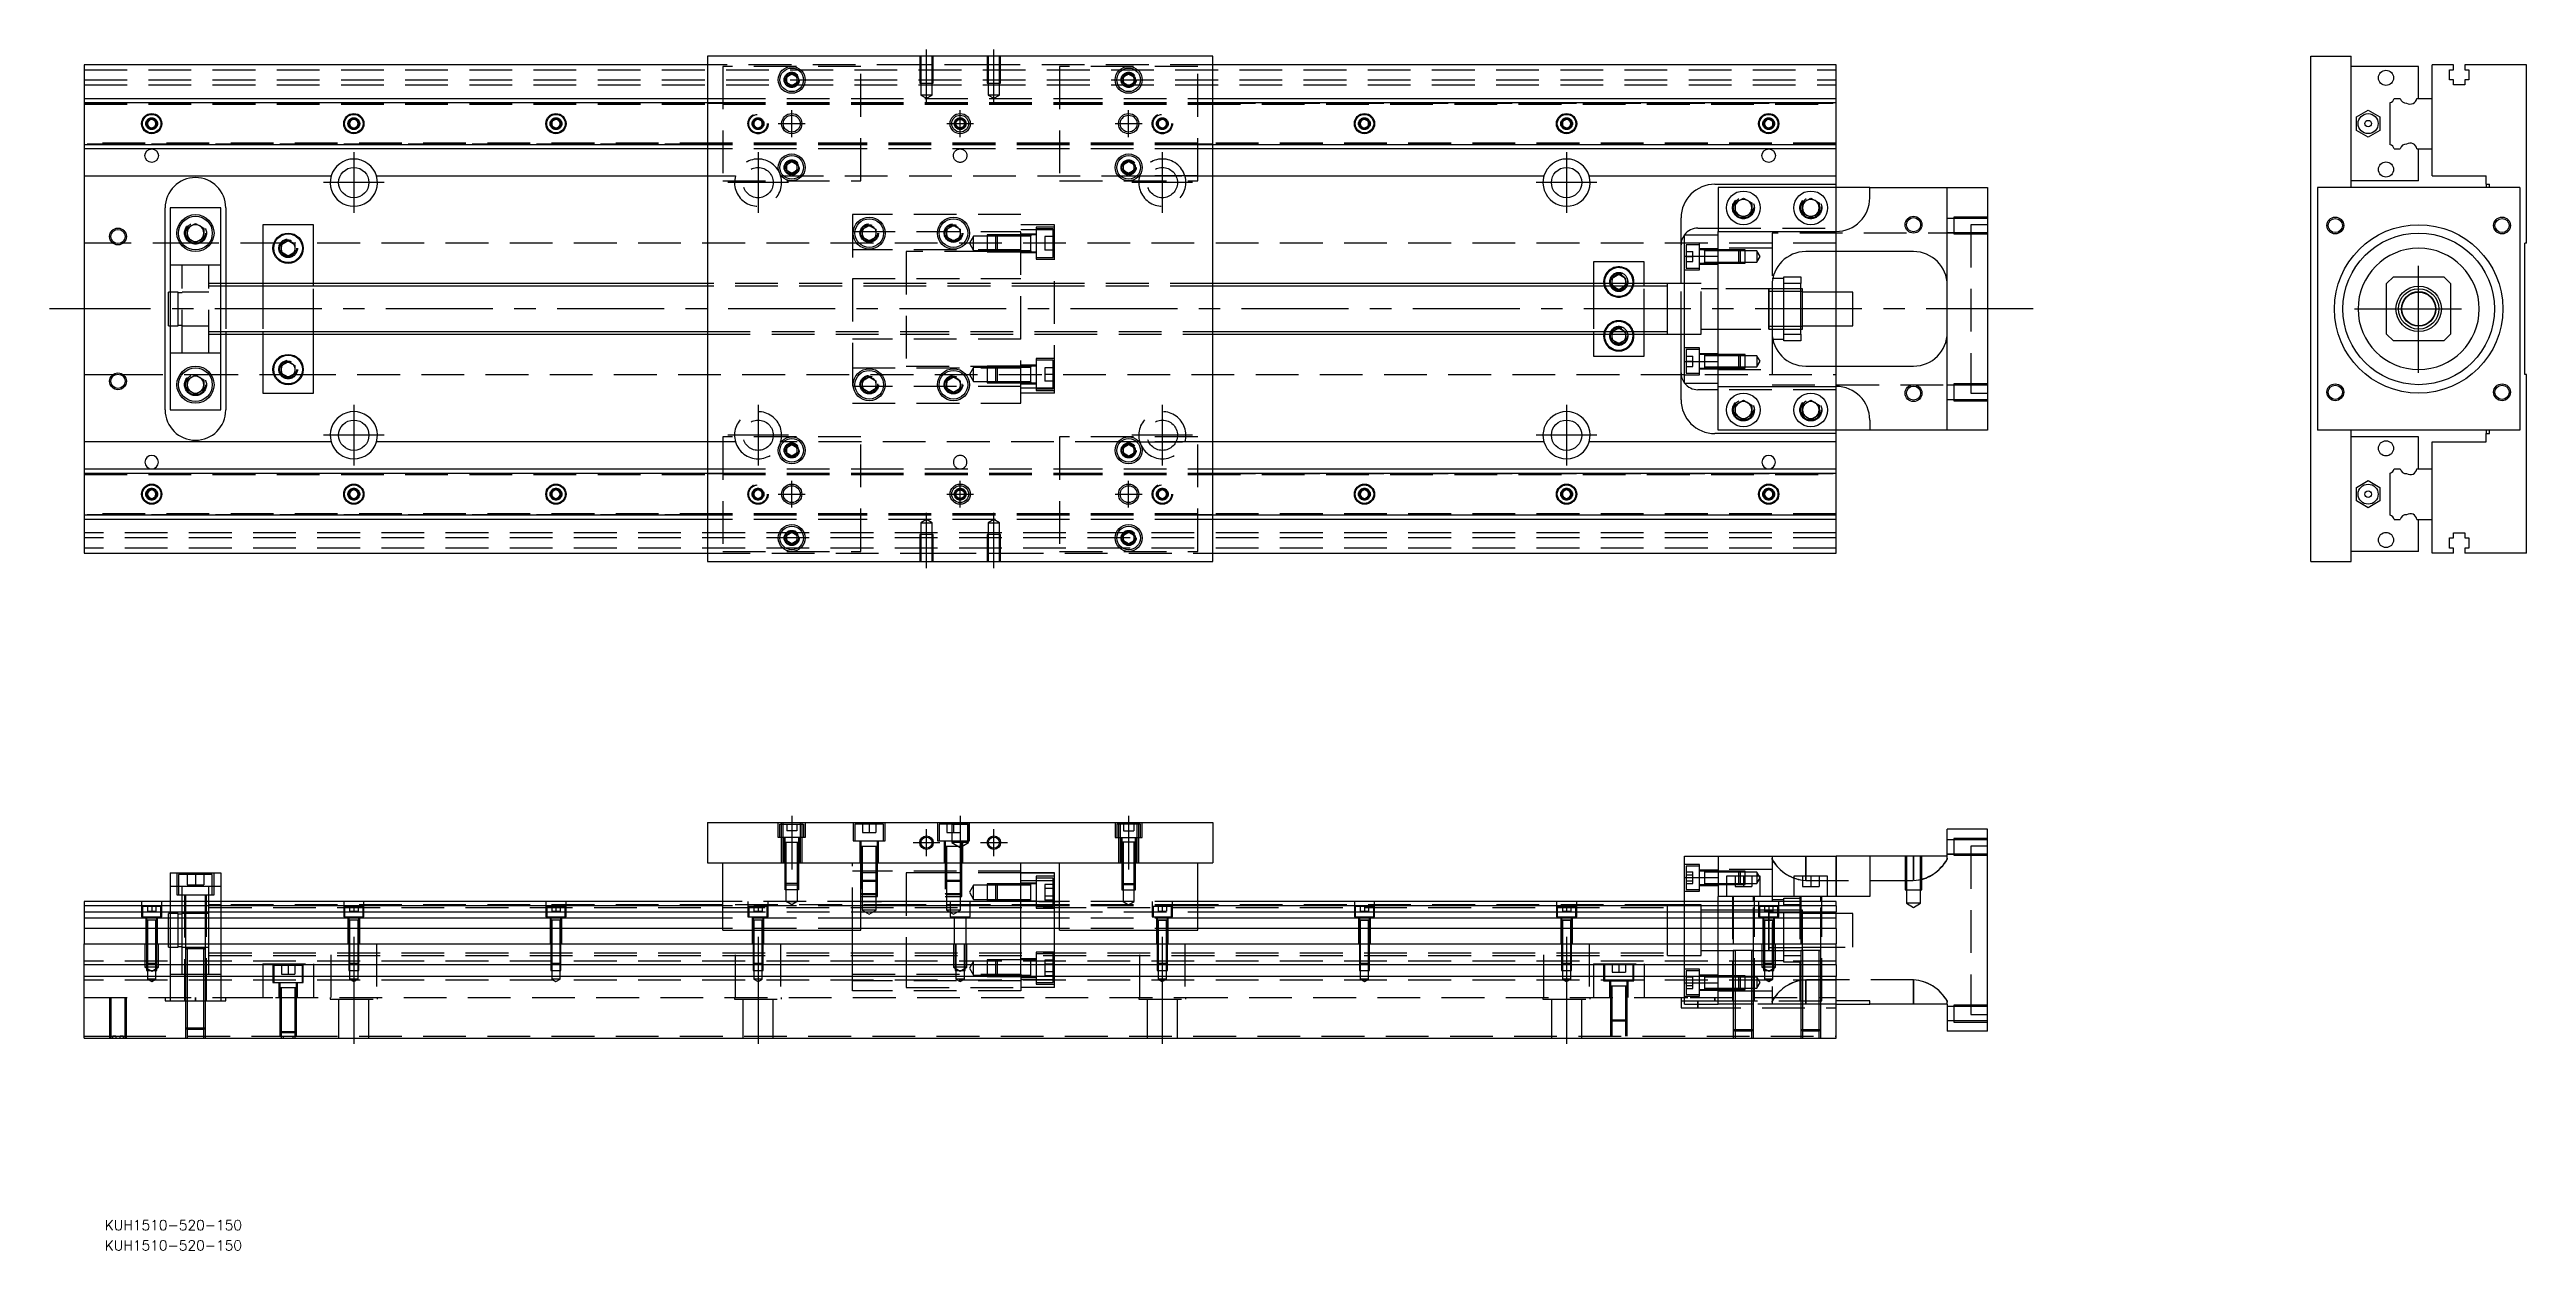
# Model space of a CAD drawing. Extents: x -10 to 725, y -280 to 77.
import ezdxf

# ---------------------------------------------------------------- set-up
doc = ezdxf.new("R2010")
doc.units = 0
doc.linetypes.add('CENTER', pattern=[50.8, 31.75, -6.35, 6.35, -6.35])
doc.linetypes.add('DASHED', pattern=[19.05, 12.7, -6.35])
doc.layers.get('0').update_dxf_attribs({"linetype": 'CONTINUOUS'})
doc.layers.add('CENTER', color=1, linetype='CENTER')
doc.styles.get("Standard").update_dxf_attribs({"font": 'txt.shx', "height": 3, "bigfont": 'bigfont.shx'})

# ---------------------------------------------------------------- blocks, each defined once
blk = doc.blocks.new('*U2')
at = {"color": 7, "linetype": 'CONTINUOUS'}
blk.add_text('KUH1510-520-150', height=3, dxfattribs=at).set_placement((6.06, -279.52))
blk = doc.blocks.new('*U3')
at = {"color": 7, "linetype": 'CONTINUOUS'}
blk.add_text('KUH1510-520-150', height=3, dxfattribs=at).set_placement((6.06, -273.5))

msp = doc.modelspace()

# ---------------------------------------------------------------- linework, layer by layer
at = {"color": 7, "linetype": 'CONTINUOUS'}
for p, q in [((185, 75), (185, -75)), ((335, 75), (185, 75)), ((335, -75), (335, 75)), ((660.94, -75), (660.94, 75)), ((660.94, 75), (672.94, 75)), ((672.94, 36), (672.94, 75)), ((185, 72.5), (0, 72.5)), ((0, 72.5), (0, 62.5)), ((208.5, 68.866026), (210, 69.73205)), ((208.5, 67.133974), (208.5, 68.866026)), ((210, 66.26795), (208.5, 67.133974)), ((210, 69.73205), (211.5, 68.866026)), ((211.5, 67.133974), (210, 66.26795)), ((211.5, 68.866026), (211.5, 67.133974)), ((308.5, 68.866026), (310, 69.73205)), ((308.5, 67.133974), (308.5, 68.866026)), ((310, 66.26795), (308.5, 67.133974)), ((310, 69.73205), (311.5, 68.866026)), ((311.5, 67.133974), (310, 66.26795)), ((311.5, 68.866026), (311.5, 67.133974)), ((520, 72.5), (335, 72.5)), ((520, 62.5), (520, 72.5)), ((692.94, 72), (672.94, 72)), ((692.94, 62.5), (692.94, 72)), ((692.94, 62.5), (692.94, 72)), ((696.94, 62.5), (696.94, 72.5)), ((703.24, 72.5), (696.94, 72.5)), ((702.09, 71), (703.24, 71)), ((702.09, 68), (702.09, 71)), ((703.24, 68), (702.09, 68)), ((703.24, 71), (703.24, 72.5)), ((703.24, 66.5), (703.24, 68)), ((706.64, 66.5), (703.24, 66.5)), ((706.64, 72.5), (706.64, 71)), ((724.94, 72.5), (706.64, 72.5)), ((706.64, 71), (707.79, 71)), ((706.64, 68), (706.64, 66.5)), ((707.79, 68), (706.64, 68)), ((707.79, 71), (707.79, 68)), ((724.94, 19.5), (724.94, 72.5)), ((0, 62.5), (185, 62.5)), ((0, 62.5), (0, 61.247728)), ((0, 61.247728), (185, 61.247728)), ((0, 61.247728), (0, 48.752272)), ((335, 62.5), (520, 62.5)), ((335, 61.247728), (520, 61.247728)), ((520, 61.247728), (520, 62.5)), ((520, 48.752272), (520, 61.247728)), ((674.439999, 57.020726), (677.94, 59.041452)), ((677.94, 59.041452), (681.439999, 57.020726)), ((684.44, 48.752272), (684.44, 61.247728)), ((685.692272, 62.5), (687.46668, 62.5)), ((692.417372, 62.5), (696.94, 62.5)), ((696.94, 47.5), (696.94, 62.5)), ((696.94, 47.5), (696.94, 62.5)), ((18.75, 55.721688), (20, 56.443376)), ((18.75, 54.278312), (18.75, 55.721688)), ((20, 53.556624), (18.75, 54.278312)), ((20, 56.443376), (21.25, 55.721688)), ((21.25, 54.278312), (20, 53.556624)), ((21.25, 55.721688), (21.25, 54.278312)), ((78.75, 55.721688), (80, 56.443376)), ((78.75, 54.278312), (78.75, 55.721688)), ((80, 53.556624), (78.75, 54.278312)), ((80, 56.443376), (81.25, 55.721688)), ((81.25, 54.278312), (80, 53.556624)), ((81.25, 55.721688), (81.25, 54.278312)), ((138.75, 55.721688), (140, 56.443376)), ((138.75, 54.278312), (138.75, 55.721688)), ((140, 53.556624), (138.75, 54.278312)), ((140, 56.443376), (141.25, 55.721688)), ((141.25, 54.278312), (140, 53.556624)), ((141.25, 55.721688), (141.25, 54.278312)), ((378.75, 55.721688), (380, 56.443376)), ((378.75, 54.278312), (378.75, 55.721688)), ((380, 53.556624), (378.75, 54.278312)), ((380, 56.443376), (381.25, 55.721688)), ((381.25, 54.278312), (380, 53.556624)), ((381.25, 55.721688), (381.25, 54.278312)), ((438.75, 55.721688), (440, 56.443376)), ((438.75, 54.278312), (438.75, 55.721688)), ((440, 53.556624), (438.75, 54.278312)), ((440, 56.443376), (441.25, 55.721688)), ((441.25, 54.278312), (440, 53.556624)), ((441.25, 55.721688), (441.25, 54.278312)), ((498.75, 55.721688), (500, 56.443376)), ((498.75, 54.278312), (498.75, 55.721688)), ((500, 53.556624), (498.75, 54.278312)), ((500, 56.443376), (501.25, 55.721688)), ((501.25, 54.278312), (500, 53.556624)), ((501.25, 55.721688), (501.25, 54.278312)), ((674.44, 52.979274), (674.439999, 57.020726)), ((677.94, 50.958548), (674.44, 52.979274)), ((681.439999, 52.979274), (677.94, 50.958548)), ((681.439999, 57.020726), (681.439999, 52.979274)), ((185, 48.752272), (0, 48.752272)), ((0, 48.752272), (0, 47.5)), ((185, 47.5), (0, 47.5)), ((0, 47.5), (0, 39.5)), ((520, 48.752272), (335, 48.752272)), ((520, 47.5), (335, 47.5)), ((520, 47.5), (520, 48.752272)), ((520, 39.5), (520, 47.5)), ((685.692272, 47.5), (687.46668, 47.5)), ((692.417372, 47.5), (696.94, 47.5)), ((692.94, 38), (692.94, 47.5)), ((692.94, 38), (692.94, 47.5)), ((696.94, 39.5), (696.94, 47.5)), ((0, 39.5), (73.291796, 39.5)), ((0, 39.5), (0, -39.5)), ((86.708204, 39.5), (185, 39.5)), ((208.5, 42.866026), (210, 43.73205)), ((208.5, 41.133974), (208.5, 42.866026)), ((210, 40.26795), (208.5, 41.133974)), ((210, 43.73205), (211.5, 42.866026)), ((211.5, 41.133974), (210, 40.26795)), ((211.5, 42.866026), (211.5, 41.133974)), ((308.5, 42.866026), (310, 43.73205)), ((308.5, 41.133974), (308.5, 42.866026)), ((310, 40.26795), (308.5, 41.133974)), ((310, 43.73205), (311.5, 42.866026)), ((311.5, 41.133974), (310, 40.26795)), ((311.5, 42.866026), (311.5, 41.133974)), ((335, 39.5), (433.291796, 39.5)), ((446.708204, 39.5), (520, 39.5)), ((484, 37), (520, 37)), ((520, 37), (520, 39.5)), ((520, 36), (520, 37)), ((692.94, 38), (672.94, 38)), ((696.94, 39.5), (712.94, 39.5)), ((712.94, 37), (712.94, 39.5)), ((712.94, 37), (713.94, 37)), ((712.94, 37), (712.94, 36)), ((713.94, 36), (713.94, 37)), ((24, -30), (24, 30)), ((25.5, 30), (25.5, -30)), ((40.5, 30), (25.5, 30)), ((40.5, -30), (40.5, 30)), ((42, 30), (42, 7.5)), ((485, 36), (485, 23)), ((530, 36), (485, 36)), ((490, 31.443376), (492.5, 32.886752)), ((490, 28.556624), (490, 31.443376)), ((492.5, 32.886752), (495, 31.443376)), ((495, 31.443376), (495, 28.556624)), ((510, 31.443376), (512.5, 32.886752)), ((510, 28.556624), (510, 31.443376)), ((512.5, 32.886752), (515, 31.443376)), ((515, 31.443376), (515, 28.556624)), ((530, 33), (530, 36)), ((530, 36), (553, 36)), ((553, -36), (553, 36)), ((553, 36), (565, 36)), ((565, 36), (565, -36)), ((662.94, 36), (662.94, -36)), ((722.94, 36), (662.94, 36)), ((722.94, 36), (722.94, -36)), ((30.5, 23.943376), (33, 25.386752)), ((30.5, 21.056624), (30.5, 23.943376)), ((33, 25.386752), (35.5, 23.943376)), ((35.5, 23.943376), (35.5, 21.056624)), ((68, 25), (53, 25)), ((53, 25), (53, 7.5)), ((68, 7.5), (68, 25)), ((231, 23.6547), (233, 24.809402)), ((231, 21.3453), (231, 23.6547)), ((233, 24.809402), (235, 23.6547)), ((235, 23.6547), (235, 21.3453)), ((256, 23.6547), (258, 24.809402)), ((256, 21.3453), (256, 23.6547)), ((258, 24.809402), (260, 23.6547)), ((260, 23.6547), (260, 21.3453)), ((474, 7.5), (474, 27)), ((479, 24), (485, 24)), ((485, 15.652476), (485, 23)), ((485, 23), (520, 23)), ((492.5, 27.113248), (490, 28.556624)), ((495, 28.556624), (492.5, 27.113248)), ((512.5, 27.113248), (510, 28.556624)), ((515, 28.556624), (512.5, 27.113248)), ((715.72675, 24), (715.94, 24)), ((715.94, 23.586018), (715.94, 24)), ((33, 19.613248), (30.5, 21.056624)), ((35.5, 21.056624), (33, 19.613248)), ((58.5, 19.1547), (60.5, 20.309402)), ((58.5, 16.8453), (58.5, 19.1547)), ((60.5, 15.690598), (58.5, 16.8453)), ((60.5, 20.309402), (62.5, 19.1547)), ((62.5, 16.8453), (60.5, 15.690598)), ((62.5, 19.1547), (62.5, 16.8453)), ((233, 20.190598), (231, 21.3453)), ((235, 21.3453), (233, 20.190598)), ((258, 20.190598), (256, 21.3453)), ((260, 21.3453), (258, 20.190598)), ((475, 22), (485, 22)), ((475, 15.652476), (475, 22)), ((475, 15.652476), (485, 15.652476)), ((475, -15.652476), (475, 15.652476)), ((485, -15.652476), (485, 15.652476)), ((485, -15.652476), (485, 15.652476)), ((543, 17), (511, 17)), ((520, 5), (520, 17)), ((724.94, 19.5), (724.44, 19.5)), ((724.44, -19.5), (724.44, 19.5)), ((185, 7.5), (40.5, 7.5)), ((470, 7.5), (335, 7.5)), ((463, 14), (448, 14)), ((448, 14), (448, 7.5)), ((453.5, 9.1547), (455.5, 10.309402)), ((453.5, 7.5), (453.5, 9.1547)), ((455.5, 10.309402), (457.5, 9.1547)), ((457.5, 9.1547), (457.5, 7.5)), ((463, 7.5), (463, 14)), ((470, 7.5), (469.995, 7.5)), ((470, -7.500006), (470, 7.500006)), ((470, 6.75), (470, 7.500006)), ((470, 6.951128), (470, 7.5)), ((475, 7.5), (470, 7.5)), ((470.005, 7.5), (470, 7.5)), ((504.5, 9), (501.202042, 9)), ((504.5, 9.5), (509.5, 9.5)), ((504.5, 7.5), (504.5, 9.5)), ((509.5, 7.5), (504.5, 7.5)), ((504.5, -7.5), (504.5, 7.5)), ((509.5, 9.5), (509.5, 7.5)), ((509.5, -7.5), (509.5, 7.5)), ((685.44, 9.5), (683.44, 7.5)), ((683.44, -7.5), (683.44, 7.5)), ((685.44, 9.5), (700.44, 9.5)), ((702.44, 7.5), (700.44, 9.5)), ((702.44, 7.5), (702.44, -7.5)), ((25, -5), (25, 5)), ((25.5, 5), (25, 5)), ((470, -6.951128), (470, 6.951128)), ((470, -6.75), (470, 6.75)), ((501, 7), (501, -7)), ((504.5, 5.125), (501, 5.125)), ((509.5, 5.125), (504.5, 5.125)), ((510, 6), (509.5, 6)), ((510, 5.125), (509.5, 5.125)), ((510, -6), (510, 6)), ((525, 5), (510, 5)), ((525, -5), (525, 5)), ((25, -5), (25.5, -5)), ((470, -7.500006), (470, -6.75)), ((470, -7.5), (470, -6.951128)), ((501, -5.125), (504.5, -5.125)), ((504.5, -5.125), (509.5, -5.125)), ((509.5, -5.125), (510, -5.125)), ((509.5, -6), (510, -6)), ((510, -5), (525, -5)), ((520, -17), (520, -5)), ((40.5, -7.5), (185, -7.5)), ((42, -7.5), (42, -30)), ((53, -7.5), (53, -25)), ((68, -25), (68, -7.5)), ((335, -7.5), (470, -7.5)), ((448, -7.5), (448, -14)), ((448, -14), (463, -14)), ((453.5, -9.1547), (453.5, -7.5)), ((455.5, -10.309402), (453.5, -9.1547)), ((457.5, -9.1547), (455.5, -10.309402)), ((457.5, -7.5), (457.5, -9.1547)), ((463, -14), (463, -7.5)), ((469.995, -7.5), (470, -7.5)), ((470, -7.5), (475, -7.5)), ((470, -7.5), (470.005, -7.5)), ((474, -27), (474, -7.5)), ((501.202042, -9), (504.5, -9)), ((504.5, -7.5), (509.5, -7.5)), ((504.5, -9.5), (504.5, -7.5)), ((509.5, -9.5), (504.5, -9.5)), ((509.5, -7.5), (509.5, -9.5)), ((683.44, -7.5), (685.44, -9.5)), ((700.44, -9.5), (685.44, -9.5)), ((700.44, -9.5), (702.44, -7.5)), ((30.5, -21.056624), (33, -19.613248)), ((30.5, -23.943376), (30.5, -21.056624)), ((33, -19.613248), (35.5, -21.056624)), ((35.5, -21.056624), (35.5, -23.943376)), ((58.5, -16.8453), (60.5, -15.690598)), ((58.5, -19.1547), (58.5, -16.8453)), ((60.5, -20.309402), (58.5, -19.1547)), ((60.5, -15.690598), (62.5, -16.8453)), ((62.5, -19.1547), (60.5, -20.309402)), ((62.5, -16.8453), (62.5, -19.1547)), ((231, -21.3453), (233, -20.190598)), ((231, -23.6547), (231, -21.3453)), ((233, -20.190598), (235, -21.3453)), ((235, -21.3453), (235, -23.6547)), ((256, -21.3453), (258, -20.190598)), ((256, -23.6547), (256, -21.3453)), ((258, -20.190598), (260, -21.3453)), ((260, -21.3453), (260, -23.6547)), ((475, -15.652476), (485, -15.652476)), ((475, -22), (475, -15.652476)), ((475, -22), (485, -22)), ((485, -23), (485, -15.652476)), ((511, -17), (543, -17)), ((724.94, -19.5), (724.44, -19.5)), ((724.94, -72.5), (724.94, -19.5)), ((33, -25.386752), (30.5, -23.943376)), ((35.5, -23.943376), (33, -25.386752)), ((53, -25), (68, -25)), ((233, -24.809402), (231, -23.6547)), ((235, -23.6547), (233, -24.809402)), ((258, -24.809402), (256, -23.6547)), ((260, -23.6547), (258, -24.809402)), ((485, -24), (479, -24)), ((485, -23), (520, -23)), ((485, -36), (485, -23)), ((490, -28.556624), (492.5, -27.113248)), ((490, -31.443376), (490, -28.556624)), ((492.5, -27.113248), (495, -28.556624)), ((495, -28.556624), (495, -31.443376)), ((510, -28.556624), (512.5, -27.113248)), ((510, -31.443376), (510, -28.556624)), ((512.5, -27.113248), (515, -28.556624)), ((515, -28.556624), (515, -31.443376)), ((25.5, -30), (40.5, -30)), ((530, -36), (485, -36)), ((492.5, -32.886752), (490, -31.443376)), ((495, -31.443376), (492.5, -32.886752)), ((512.5, -32.886752), (510, -31.443376)), ((515, -31.443376), (512.5, -32.886752)), ((520, -37), (520, -36)), ((530, -33), (530, -36)), ((553, -36), (530, -36)), ((565, -36), (553, -36)), ((722.94, -36), (662.94, -36)), ((672.94, -75), (672.94, -36)), ((712.94, -36), (712.94, -37)), ((713.94, -37), (713.94, -36)), ((73.291796, -39.5), (0, -39.5)), ((0, -39.5), (0, -47.5)), ((185, -39.5), (86.708204, -39.5)), ((208.5, -41.133974), (210, -40.26795)), ((208.5, -42.866026), (208.5, -41.133974)), ((210, -43.73205), (208.5, -42.866026)), ((210, -40.26795), (211.5, -41.133974)), ((211.5, -42.866026), (210, -43.73205)), ((211.5, -41.133974), (211.5, -42.866026)), ((308.5, -41.133974), (310, -40.26795)), ((308.5, -42.866026), (308.5, -41.133974)), ((310, -43.73205), (308.5, -42.866026)), ((310, -40.26795), (311.5, -41.133974)), ((311.5, -42.866026), (310, -43.73205)), ((311.5, -41.133974), (311.5, -42.866026)), ((433.291796, -39.5), (335, -39.5)), ((520, -39.5), (446.708204, -39.5)), ((520, -37), (484, -37)), ((520, -39.5), (520, -37)), ((520, -47.5), (520, -39.5)), ((692.94, -38), (672.94, -38)), ((692.94, -47.5), (692.94, -38)), ((696.94, -39.5), (712.94, -39.5)), ((696.94, -47.5), (696.94, -39.5)), ((712.94, -37), (713.94, -37)), ((712.94, -39.5), (712.94, -37)), ((0, -47.5), (185, -47.5)), ((0, -47.5), (0, -48.752272)), ((0, -48.752272), (185, -48.752272)), ((0, -48.752272), (0, -61.247728)), ((335, -47.5), (520, -47.5)), ((335, -48.752272), (520, -48.752272)), ((520, -48.752272), (520, -47.5)), ((520, -61.247728), (520, -48.752272)), ((674.439999, -52.979274), (677.94, -50.958548)), ((677.94, -50.958548), (681.439999, -52.979274)), ((684.44, -61.247728), (684.44, -48.752272)), ((685.692272, -47.5), (687.46668, -47.5)), ((692.417372, -47.5), (696.94, -47.5)), ((696.94, -62.5), (696.94, -47.5)), ((696.94, -62.5), (696.94, -47.5)), ((18.75, -54.278312), (20, -53.556624)), ((18.75, -55.721688), (18.75, -54.278312)), ((20, -56.443376), (18.75, -55.721688)), ((20, -53.556624), (21.25, -54.278312)), ((21.25, -55.721688), (20, -56.443376)), ((21.25, -54.278312), (21.25, -55.721688)), ((78.75, -54.278312), (80, -53.556624)), ((78.75, -55.721688), (78.75, -54.278312)), ((80, -56.443376), (78.75, -55.721688)), ((80, -53.556624), (81.25, -54.278312)), ((81.25, -55.721688), (80, -56.443376)), ((81.25, -54.278312), (81.25, -55.721688)), ((138.75, -54.278312), (140, -53.556624)), ((138.75, -55.721688), (138.75, -54.278312)), ((140, -56.443376), (138.75, -55.721688)), ((140, -53.556624), (141.25, -54.278312)), ((141.25, -55.721688), (140, -56.443376)), ((141.25, -54.278312), (141.25, -55.721688)), ((378.75, -54.278312), (380, -53.556624)), ((378.75, -55.721688), (378.75, -54.278312)), ((380, -56.443376), (378.75, -55.721688)), ((380, -53.556624), (381.25, -54.278312)), ((381.25, -55.721688), (380, -56.443376)), ((381.25, -54.278312), (381.25, -55.721688)), ((438.75, -54.278312), (440, -53.556624)), ((438.75, -55.721688), (438.75, -54.278312)), ((440, -56.443376), (438.75, -55.721688)), ((440, -53.556624), (441.25, -54.278312)), ((441.25, -55.721688), (440, -56.443376)), ((441.25, -54.278312), (441.25, -55.721688)), ((498.75, -54.278312), (500, -53.556624)), ((498.75, -55.721688), (498.75, -54.278312)), ((500, -56.443376), (498.75, -55.721688)), ((500, -53.556624), (501.25, -54.278312)), ((501.25, -55.721688), (500, -56.443376)), ((501.25, -54.278312), (501.25, -55.721688)), ((674.44, -57.020726), (674.439999, -52.979274)), ((677.94, -59.041452), (674.44, -57.020726)), ((681.439999, -57.020726), (677.94, -59.041452)), ((681.439999, -52.979274), (681.439999, -57.020726)), ((185, -61.247728), (0, -61.247728)), ((0, -61.247728), (0, -62.5)), ((185, -62.5), (0, -62.5)), ((0, -62.5), (0, -72.5)), ((520, -61.247728), (335, -61.247728)), ((520, -62.5), (335, -62.5)), ((520, -62.5), (520, -61.247728)), ((520, -72.5), (520, -62.5)), ((685.692272, -62.5), (687.46668, -62.5)), ((692.417372, -62.5), (696.94, -62.5)), ((692.94, -72), (692.94, -62.5)), ((696.94, -72.5), (696.94, -62.5)), ((0, -72.5), (185, -72.5)), ((208.5, -67.133974), (210, -66.26795)), ((208.5, -68.866026), (208.5, -67.133974)), ((210, -69.73205), (208.5, -68.866026)), ((210, -66.26795), (211.5, -67.133974)), ((211.5, -68.866026), (210, -69.73205)), ((211.5, -67.133974), (211.5, -68.866026)), ((308.5, -67.133974), (310, -66.26795)), ((308.5, -68.866026), (308.5, -67.133974)), ((310, -69.73205), (308.5, -68.866026)), ((310, -66.26795), (311.5, -67.133974)), ((311.5, -68.866026), (310, -69.73205)), ((311.5, -67.133974), (311.5, -68.866026)), ((335, -72.5), (520, -72.5)), ((692.94, -72), (672.94, -72)), ((703.24, -72.5), (696.94, -72.5)), ((702.09, -71), (702.09, -68)), ((702.09, -68), (703.24, -68)), ((703.24, -71), (702.09, -71)), ((703.24, -68), (703.24, -66.5)), ((703.24, -66.5), (706.64, -66.5)), ((703.24, -72.5), (703.24, -71)), ((706.64, -66.5), (706.64, -68)), ((706.64, -68), (707.79, -68)), ((707.79, -71), (706.64, -71)), ((706.64, -71), (706.64, -72.5)), ((724.94, -72.5), (706.64, -72.5)), ((707.79, -68), (707.79, -71)), ((185, -75), (335, -75)), ((660.94, -75), (672.94, -75)), ((185, -152.45), (335, -152.45)), ((185, -152.45), (185, -164.45)), ((335, -152.45), (335, -164.45)), ((565, -154.45), (553, -154.45)), ((553, -162.45), (553, -154.45)), ((565, -214.45), (565, -154.45)), ((25.5, -167.45), (25.5, -175.95)), ((25.5, -167.45), (40.5, -167.45)), ((40.5, -167.45), (40.5, -175.95)), ((185, -164.45), (335, -164.45)), ((189.5, -184.45), (189.5, -164.45)), ((230.5, -184.45), (230.5, -164.45)), ((278, -175.95), (278, -164.45)), ((278, -167.45), (288, -167.45)), ((288, -169.753062), (288, -167.45)), ((289.5, -184.45), (289.5, -164.45)), ((330.5, -184.45), (330.5, -164.45)), ((475, -162.45), (485, -162.45)), ((475, -168.797524), (475, -162.45)), ((475, -175.95), (475, -168.797524)), ((475, -168.797524), (485, -168.797524)), ((485, -162.45), (485, -174.45)), ((485, -162.45), (520, -162.45)), ((497.5, -168.45), (487.5, -168.45)), ((487.5, -168.45), (487.5, -174.45)), ((497.5, -174.45), (497.5, -168.45)), ((517.5, -168.45), (507.5, -168.45)), ((507.5, -168.45), (507.5, -174.45)), ((517.5, -174.45), (517.5, -168.45)), ((520, -174.45), (520, -162.45)), ((530, -162.45), (520, -162.45)), ((553, -162.45), (530, -162.45)), ((530, -162.45), (530, -174.45)), ((189.5, -175.95), (0, -175.95)), ((0, -175.95), (0, -177.202272)), ((289.5, -175.95), (230.5, -175.95)), ((288, -175.95), (288, -169.753062)), ((520, -175.95), (330.5, -175.95)), ((485, -175.95), (485, -174.45)), ((530, -174.45), (485, -174.45)), ((520, -177.202272), (520, -175.95)), ((0, -177.202272), (0, -178.97668)), ((189.5, -177.202272), (0, -177.202272)), ((0, -178.97668), (189.5, -178.97668)), ((0, -178.97668), (0, -180.873076)), ((189.5, -180.873076), (0, -180.873076)), ((0, -180.873076), (0, -183.927372)), ((289.5, -177.202272), (230.5, -177.202272)), ((230.5, -178.97668), (289.5, -178.97668)), ((289.5, -180.873076), (230.5, -180.873076)), ((520, -177.202272), (330.5, -177.202272)), ((330.5, -178.97668), (520, -178.97668)), ((520, -180.873076), (330.5, -180.873076)), ((470, -184.249932), (470, -176.949994)), ((500, -184.45), (500, -178.449994)), ((500, -190.450006), (500, -178.449994)), ((500, -179.325), (500, -180.45)), ((501, -179.325), (500, -179.325)), ((500, -180.45), (500, -181.449788)), ((502.75, -179.325), (501, -179.325)), ((504.5, -179.325), (502.75, -179.325)), ((509.5, -179.325), (504.5, -179.325)), ((510, -179.325), (509.5, -179.325)), ((520, -177.202272), (520, -178.97668)), ((520, -180.873076), (520, -178.97668)), ((520, -183.927372), (520, -180.873076)), ((189.5, -183.927372), (0, -183.927372)), ((0, -183.927372), (0, -188.45)), ((0, -194.75), (0, -188.45)), ((0, -188.45), (520, -188.45)), ((189.5, -184.45), (230.5, -184.45)), ((289.5, -183.927372), (230.5, -183.927372)), ((289.5, -184.45), (330.5, -184.45)), ((520, -183.927372), (330.5, -183.927372)), ((470, -188.45), (470, -184.249932)), ((470, -191.950006), (470, -188.45)), ((500, -189.575), (510, -189.575)), ((520, -183.927372), (520, -188.45)), ((520, -194.75), (520, -188.45)), ((520, -194.75), (0, -194.75)), ((0, -198.15), (0, -194.75)), ((0, -216.45), (0, -198.15)), ((520, -198.15), (0, -198.15)), ((520, -194.75), (520, -198.15)), ((520, -216.45), (520, -198.15)), ((530, -205.45), (520, -205.45)), ((530, -206.45), (530, -205.45)), ((520, -206.45), (530, -206.45)), ((553, -206.45), (530, -206.45)), ((553, -206.45), (553, -214.45)), ((0, -216.45), (520, -216.45)), ((565, -214.45), (553, -214.45))]:
    msp.add_line(p, q, dxfattribs=at)
at = {"color": 3, "linetype": 'DASHED'}
for p, q in [((248.000006, 75), (248.000006, 67)), ((248.35, 75), (248.35, 67)), ((251.65, 67), (251.65, 75)), ((251.999994, 67), (251.999994, 75)), ((268.000006, 75), (268.000006, 67)), ((268.35, 75), (268.35, 67)), ((271.65, 67), (271.65, 75)), ((271.999994, 67), (271.999994, 75)), ((0, 71), (520, 71)), ((0, 68), (520, 68)), ((0, 66.5), (520, 66.5)), ((248.000006, 72.5), (185, 72.5)), ((230.5, 72), (189.5, 72)), ((189.5, 72), (189.5, 38)), ((211.973226, 68.326156), (212, 68)), ((230.5, 38), (230.5, 72)), ((251.999994, 72.5), (248.000006, 72.5)), ((248.000006, 67), (251.999994, 67)), ((248.35, 67), (248.35, 63.5)), ((251.65, 63.5), (251.65, 67)), ((268.000006, 72.5), (251.999994, 72.5)), ((271.999994, 72.5), (268.000006, 72.5)), ((268.000006, 67), (271.999994, 67)), ((268.35, 67), (268.35, 63.5)), ((271.65, 63.5), (271.65, 67)), ((335, 72.5), (271.999994, 72.5)), ((289.5, 72), (289.5, 38)), ((330.5, 72), (289.5, 72)), ((311.973226, 68.326156), (312, 68)), ((330.5, 38), (330.5, 72)), ((0, 61.1147), (185, 61.1147)), ((0, 61.1), (189.5, 61.1)), ((0, 60.8), (189.5, 60.8)), ((185, 62.5), (189.5, 62.5)), ((185, 61.247728), (189.5, 61.247728)), ((185, 61.1147), (189.5, 61.1147)), ((189.5, 62.5), (230.5, 62.5)), ((189.5, 61.247728), (230.5, 61.247728)), ((189.5, 61.1147), (230.5, 61.1147)), ((189.5, 61.1), (230.5, 61.1)), ((189.5, 60.8), (230.5, 60.8)), ((230.5, 62.5), (289.5, 62.5)), ((230.5, 61.247728), (289.5, 61.247728)), ((230.5, 61.1147), (289.5, 61.1147)), ((230.5, 61.1), (289.5, 61.1)), ((230.5, 60.8), (289.5, 60.8)), ((251.65, 63.5), (248.35, 63.5)), ((248.35, 63.5), (250, 62.547372)), ((250, 62.547372), (251.65, 63.5)), ((271.65, 63.5), (268.35, 63.5)), ((268.35, 63.5), (270, 62.547372)), ((270, 62.547372), (271.65, 63.5)), ((289.5, 62.5), (330.5, 62.5)), ((289.5, 61.247728), (330.5, 61.247728)), ((289.5, 61.1147), (330.5, 61.1147)), ((289.5, 61.1), (330.5, 61.1)), ((289.5, 60.8), (330.5, 60.8)), ((330.5, 62.5), (335, 62.5)), ((330.5, 61.247728), (335, 61.247728)), ((330.5, 61.1147), (335, 61.1147)), ((330.5, 61.1), (520, 61.1)), ((330.5, 60.8), (520, 60.8)), ((335, 61.1147), (520, 61.1147)), ((21.477374, 55.25955), (21.5, 55)), ((81.477374, 55.25955), (81.5, 55)), ((141.477374, 55.25955), (141.5, 55)), ((198.5, 55), (198.52041, 55.24661)), ((198.75, 55.721688), (200, 56.443376)), ((198.75, 54.278312), (198.75, 55.721688)), ((200, 53.556624), (198.75, 54.278312)), ((200, 56.443376), (201.25, 55.721688)), ((201.25, 54.278312), (200, 53.556624)), ((201.25, 55.721688), (201.25, 54.278312)), ((318.5, 55), (318.52041, 55.24661)), ((318.75, 55.721688), (320, 56.443376)), ((318.75, 54.278312), (318.75, 55.721688)), ((320, 53.556624), (318.75, 54.278312)), ((320, 56.443376), (321.25, 55.721688)), ((321.25, 54.278312), (320, 53.556624)), ((321.25, 55.721688), (321.25, 54.278312)), ((378.5, 55), (378.52041, 55.24661)), ((438.5, 55), (438.52041, 55.24661)), ((498.5, 55), (498.52041, 55.24661)), ((189.5, 49.2), (0, 49.2)), ((189.5, 48.9), (0, 48.9)), ((185, 48.8853), (0, 48.8853)), ((189.5, 48.8853), (185, 48.8853)), ((189.5, 48.752272), (185, 48.752272)), ((189.5, 47.5), (185, 47.5)), ((230.5, 49.2), (189.5, 49.2)), ((230.5, 48.9), (189.5, 48.9)), ((230.5, 48.8853), (189.5, 48.8853)), ((230.5, 48.752272), (189.5, 48.752272)), ((230.5, 47.5), (189.5, 47.5)), ((289.5, 49.2), (230.5, 49.2)), ((289.5, 48.9), (230.5, 48.9)), ((289.5, 48.8853), (230.5, 48.8853)), ((289.5, 48.752272), (230.5, 48.752272)), ((289.5, 47.5), (230.5, 47.5)), ((330.5, 49.2), (289.5, 49.2)), ((330.5, 48.9), (289.5, 48.9)), ((330.5, 48.8853), (289.5, 48.8853)), ((330.5, 48.752272), (289.5, 48.752272)), ((330.5, 47.5), (289.5, 47.5)), ((520, 49.2), (330.5, 49.2)), ((520, 48.9), (330.5, 48.9)), ((335, 48.8853), (330.5, 48.8853)), ((335, 48.752272), (330.5, 48.752272)), ((335, 47.5), (330.5, 47.5)), ((520, 48.8853), (335, 48.8853)), ((185, 39.5), (193.291796, 39.5)), ((189.5, 38), (230.5, 38)), ((206.708204, 39.5), (306.877502, 39.5)), ((208, 42), (208.030168, 42.346066)), ((289.5, 38), (330.5, 38)), ((306.877502, 39.5), (307.55051, 39.5)), ((307.55051, 39.5), (312.44949, 39.5)), ((311.973226, 42.326156), (312, 42)), ((312.44949, 39.5), (313.122498, 39.5)), ((313.122498, 39.5), (330.5, 39.5)), ((330.5, 39.5), (313.291796, 39.5)), ((326.708204, 39.5), (335, 39.5)), ((489.5, 30), (489.520026, 30.346056)), ((515.477798, 30.364306), (515.5, 30)), ((520, 24), (520, 36)), ((30, 22.5), (30.020026, 22.846056)), ((228, 28), (228, -28)), ((278, 28), (228, 28)), ((228, 23), (278, 23)), ((230.5, 22.5), (230.512884, 22.753488)), ((255.5, 22.5), (255.52689, 22.865682)), ((278, -28), (278, 28)), ((288, 25), (278, 25)), ((288, 23.49468), (278, 23.49468)), ((282.6, 22.235572), (278, 22.235572)), ((282.6, 24.235572), (282.6, 14.735572)), ((288, 24.235572), (282.6, 24.235572)), ((287.6, 23.735572), (282.6, 23.735572)), ((287.6, 15.235572), (287.6, 23.735572)), ((288, 23.49468), (288, 25)), ((288, -23.49468), (288, 23.49468)), ((485, 24), (520, 24)), ((501, 22.5), (501, 7)), ((560, 22.5), (501, 22.5)), ((520, 23), (520, 24)), ((520, 17), (520, 23)), ((555, 26.848738), (553, 26.848738)), ((553, 22.648738), (555, 22.648738)), ((555, 27.248732), (555, 22.248742)), ((565, 27.248732), (555, 27.248732)), ((565, 26.848738), (555, 26.848738)), ((555, 22.648738), (565, 22.648738)), ((555, 22.248742), (565, 22.248742)), ((560, 25), (560, -25)), ((565, 25), (560, 25)), ((9.359688, 19.5), (0, 19.5)), ((33, 19.5), (10.640312, 19.5)), ((59.030306, 19.5), (33, 19.5)), ((58, 18), (58.034018, 18.411016)), ((520, 19.5), (61.969694, 19.5)), ((278, 17.5), (228, 17.5)), ((244, 17), (244, -17)), ((268, 17), (244, 17)), ((264, 21.585572), (262.787564, 19.485572)), ((262.787564, 19.485572), (264, 17.385572)), ((264, 17.385572), (264, 21.585572)), ((268, 21.585572), (264, 21.585572)), ((264, 17.385572), (268, 17.385572)), ((268, 21.985566), (268, 16.985576)), ((270.999994, 21.985566), (268, 21.985566)), ((270.6, 21.585572), (268, 21.585572)), ((268, 17.385572), (270.6, 17.385572)), ((270.985572, 17), (268, 17)), ((268, 16.985576), (270.999994, 16.985576)), ((271, 21.985572), (270.6, 21.585572)), ((270.6, 17.385572), (270.6, 21.585572)), ((278, 21.585572), (270.6, 21.585572)), ((270.6, 17.385572), (278, 17.385572)), ((270.6, 17.385572), (271, 16.985572)), ((278, 17), (270.985572, 17)), ((278, 21.985566), (270.999994, 21.985566)), ((270.999994, 16.985576), (278, 16.985576)), ((271, 21.985572), (271, 16.985572)), ((278, 21.985572), (271, 21.985572)), ((271, 16.985572), (278, 16.985572)), ((281.005, 21.985572), (278, 21.985572)), ((281, 21.585572), (278, 21.585572)), ((278, 17.385572), (281, 17.385572)), ((278, 16.985572), (281.005, 16.985572)), ((278, 16.735572), (282.6, 16.735572)), ((282.6, 21.985572), (280.995, 21.985572)), ((280.995, 16.985572), (282.6, 16.985572)), ((281, 16.985566), (281, 21.985576)), ((281, 16.985566), (281, 21.985576)), ((281, 21.585572), (281, 21.985576)), ((281, 21.728174), (281, 21.985572)), ((281, 21.985572), (281, 21.728122)), ((281, 17.24302), (281, 21.728174)), ((281, 17.385572), (281, 21.585572)), ((281, 16.985566), (281, 17.385572)), ((281, 17.243038), (281, 16.985572)), ((281, 16.985572), (281, 17.24302)), ((282.6, 15.235572), (287.6, 15.235572)), ((282.6, 14.735572), (288, 14.735572)), ((285.1, 21.485572), (285.1, 19.485572)), ((287.6, 21.485572), (285.1, 21.485572)), ((287.6, 19.485572), (285.1, 19.485572)), ((285.1, 19.485572), (285.1, 17.485572)), ((287.6, 17.485572), (285.1, 17.485572)), ((479.5, 19.55635), (475, 19.55635)), ((475.5, 19.05635), (475.5, 12.05635)), ((479.5, 19.05635), (475.5, 19.05635)), ((475.5, 17.05635), (477.5, 17.05635)), ((475.5, 15.55635), (477.5, 15.55635)), ((477.5, 15.55635), (477.5, 17.05635)), ((477.5, 14.05635), (477.5, 15.55635)), ((479.5, 11.55635), (479.5, 19.55635)), ((485, 17.80635), (479.5, 17.80635)), ((480.9, 17.55635), (479.5, 17.55635)), ((480.9, 17.55635), (480.895, 17.55635)), ((480.9, 17.556354), (480.9, 13.556344)), ((480.9, 17.556354), (480.9, 13.556344)), ((480.9, 17.55635), (480.9, 17.339888)), ((480.9, 17.33964), (480.9, 17.55635)), ((480.905, 17.55635), (480.9, 17.55635)), ((485, 17.55635), (480.9, 17.55635)), ((480.9, 17.339888), (480.9, 13.77281)), ((485, 17.20635), (480.9, 17.20635)), ((485, 15.652476), (485, 22)), ((501, 18), (485, 18)), ((491.15, 17.55635), (485, 17.55635)), ((491.150006, 17.556344), (485, 17.556344)), ((491.5, 17.20635), (485, 17.20635)), ((491.15, 13.55635), (491.15, 17.55635)), ((491.5, 17.20635), (491.15, 17.55635)), ((493, 17.556344), (491.150006, 17.556344)), ((491.5, 17.20635), (491.5, 13.90635)), ((493, 17.20635), (491.5, 17.20635)), ((493, 13.556354), (493, 17.556344)), ((496.5, 17.20635), (493, 17.20635)), ((496.5, 17.20635), (496.5, 13.90635)), ((497.452628, 15.55635), (496.5, 17.20635)), ((496.5, 13.90635), (497.452628, 15.55635)), ((29, 13), (25.5, 13)), ((29, -13), (29, 13)), ((37, 13), (29, 13)), ((37, -13), (37, 13)), ((40.5, 13), (37, 13)), ((40.5, 7.5), (37, 7.5)), ((42, 7.5), (42, 6.75)), ((53, 7.5), (53, 6.75)), ((68, 6.75), (68, 7.5)), ((244, 7.5), (185, 7.5)), ((228, 9), (278, 9)), ((288, 7.5), (244, 7.5)), ((335, 7.5), (288, 7.5)), ((448, 7.5), (448, 6.75)), ((453.5, 6.8453), (453.5, 7.5)), ((457.5, 7.5), (457.5, 6.8453)), ((457.983582, 8.286038), (458, 8)), ((463, 6.75), (463, 7.5)), ((474, -7.5), (474, 7.5)), ((475, 11.55635), (479.5, 11.55635)), ((480, 7.5), (475, 7.5)), ((475.5, 14.05635), (477.5, 14.05635)), ((475.5, 12.05635), (479.5, 12.05635)), ((479.5, 13.55635), (480.9, 13.55635)), ((479.5, 13.30635), (485, 13.30635)), ((480, -7.5), (480, 7.5)), ((480.895, 13.55635), (480.9, 13.55635)), ((480.9, 13.90635), (485, 13.90635)), ((480.9, 13.55635), (480.9, 13.773016)), ((480.9, 13.77281), (480.9, 13.55635)), ((480.9, 13.55635), (480.905, 13.55635)), ((480.9, 13.55635), (485, 13.55635)), ((485, 13.90635), (491.5, 13.90635)), ((485, 13.556354), (491.150006, 13.556354)), ((485, 13.55635), (491.15, 13.55635)), ((491.15, 13.55635), (491.5, 13.90635)), ((491.150006, 13.556354), (493, 13.556354)), ((491.5, 13.90635), (493, 13.90635)), ((493, 13.90635), (496.5, 13.90635)), ((501.202042, 9), (501, 9)), ((27.85, 5), (25.5, 5)), ((27.85, -5), (27.85, 5)), ((29, 4.8), (27.85, 4.8)), ((37, 5), (29, 5)), ((40.5, 6.75), (37, 6.75)), ((42, 6.75), (42, -6.75)), ((53, 6.75), (53, -6.75)), ((68, -6.75), (68, 6.75)), ((244, 6.75), (185, 6.75)), ((288, 6.75), (244, 6.75)), ((335, 6.75), (288, 6.75)), ((448, 6.75), (448, -6.75)), ((453.665064, 6.75), (453.5, 6.8453)), ((455.5, 5.690598), (453.665064, 6.75)), ((457.334936, 6.75), (455.5, 5.690598)), ((457.5, 6.8453), (457.334936, 6.75)), ((463, -6.75), (463, 6.75)), ((485, 6), (480, 6)), ((500, 6), (485, 6)), ((500, 6), (499.995, 6)), ((500, -6.000006), (500, 6.000006)), ((500, 6), (500, -5.999164)), ((501, 6), (500, 6)), ((500.005, 6), (500, 6)), ((501, 5.125), (500, 5.125)), ((504.5, 6), (501, 6)), ((509.5, 6), (504.5, 6)), ((520, -5), (520, 5)), ((25.5, -5), (27.85, -5)), ((27.85, -4.8), (29, -4.8)), ((29, -5), (37, -5)), ((37, -6.75), (40.5, -6.75)), ((42, -6.75), (42, -7.5)), ((53, -6.75), (53, -7.5)), ((68, -7.5), (68, -6.75)), ((185, -6.75), (244, -6.75)), ((244, -6.75), (288, -6.75)), ((288, -6.75), (335, -6.75)), ((448, -6.75), (448, -7.5)), ((453.5, -6.8453), (453.665064, -6.75)), ((453.5, -7.5), (453.5, -6.8453)), ((453.665064, -6.75), (455.5, -5.690598)), ((455.5, -5.690598), (457.334936, -6.75)), ((457.334936, -6.75), (457.5, -6.8453)), ((457.5, -6.8453), (457.5, -7.5)), ((463, -7.5), (463, -6.75)), ((480, -6), (485, -6)), ((485, -6), (500, -6)), ((499.995, -6), (500, -6)), ((500, -5.125), (501, -5.125)), ((500, -5.999164), (500, -6)), ((500, -6), (501, -6)), ((500, -6), (500.005, -6)), ((501, -6), (504.5, -6)), ((501, -7), (501, -22.5)), ((504.5, -6), (509.5, -6)), ((25.5, -13), (29, -13)), ((29, -13), (37, -13)), ((37, -7.5), (40.5, -7.5)), ((37, -13), (40.5, -13)), ((185, -7.5), (244, -7.5)), ((278, -9), (228, -9)), ((244, -7.5), (288, -7.5)), ((288, -7.5), (335, -7.5)), ((453, -8), (453.018502, -7.696412)), ((475, -7.5), (480, -7.5)), ((479.5, -11.55635), (475, -11.55635)), ((475.5, -12.05635), (475.5, -19.05635)), ((479.5, -12.05635), (475.5, -12.05635)), ((475.5, -14.05635), (477.5, -14.05635)), ((477.5, -15.55635), (477.5, -14.05635)), ((479.5, -19.55635), (479.5, -11.55635)), ((485, -13.30635), (479.5, -13.30635)), ((480.9, -13.55635), (479.5, -13.55635)), ((480.9, -13.55635), (480.895, -13.55635)), ((480.9, -13.556344), (480.9, -17.556354)), ((480.9, -13.55635), (480.9, -13.77281)), ((480.905, -13.55635), (480.9, -13.55635)), ((485, -13.55635), (480.9, -13.55635)), ((480.9, -13.77281), (480.9, -17.339888)), ((485, -13.90635), (480.9, -13.90635)), ((491.15, -13.55635), (485, -13.55635)), ((491.15, -13.556352), (485, -13.556354)), ((491.5, -13.90635), (485, -13.90635)), ((491.15, -17.55635), (491.15, -13.55635)), ((491.5, -13.90635), (491.15, -13.55635)), ((493, -13.556354), (491.15, -13.556352)), ((491.5, -13.90635), (491.5, -17.20635)), ((493, -13.90635), (491.5, -13.90635)), ((493, -17.556344), (493, -13.556354)), ((496.5, -13.90635), (493, -13.90635)), ((496.5, -13.90635), (496.5, -17.20635)), ((497.452628, -15.55635), (496.5, -13.90635)), ((501, -9), (501.202042, -9)), ((0, -19.5), (9.359688, -19.5)), ((10.640312, -19.5), (33, -19.5)), ((33, -19.5), (59.030306, -19.5)), ((58, -18), (58.034018, -17.588984)), ((61.969694, -19.5), (520, -19.5)), ((228, -17.5), (278, -17.5)), ((244, -17), (268, -17)), ((264, -17.385572), (262.787564, -19.485572)), ((262.787564, -19.485572), (264, -21.585572)), ((264, -21.585572), (264, -17.385572)), ((268, -17.385572), (264, -17.385572)), ((264, -21.585572), (268, -21.585572)), ((268, -16.985576), (268, -21.985566)), ((270.999994, -16.985576), (268, -16.985576)), ((268, -17), (270.985572, -17)), ((270.6, -17.385572), (268, -17.385572)), ((268, -21.585572), (270.6, -21.585572)), ((268, -21.985566), (270.999994, -21.985566)), ((271, -16.985572), (270.6, -17.385572)), ((270.6, -21.585572), (270.6, -17.385572)), ((278, -17.385572), (270.6, -17.385572)), ((270.6, -21.585572), (278, -21.585572)), ((270.6, -21.585572), (271, -21.985572)), ((270.985572, -17), (278, -17)), ((278, -16.985576), (270.999994, -16.985576)), ((270.999994, -21.985566), (278, -21.985566)), ((271, -16.985572), (271, -21.985572)), ((278, -16.985572), (271, -16.985572)), ((271, -21.985572), (278, -21.985572)), ((282.6, -16.735572), (278, -16.735572)), ((281.005, -16.985572), (278, -16.985572)), ((281, -17.385572), (278, -17.385572)), ((278, -21.585572), (281, -21.585572)), ((278, -21.985572), (281.005, -21.985572)), ((282.6, -16.985572), (280.995, -16.985572)), ((280.995, -21.985572), (282.6, -21.985572)), ((281, -21.985576), (281, -16.985566)), ((281, -17.385572), (281, -16.985566)), ((281, -17.24297), (281, -16.985572)), ((281, -16.985572), (281, -17.24302)), ((281, -21.728122), (281, -17.24297)), ((281, -21.585572), (281, -17.385572)), ((281, -21.985576), (281, -21.585572)), ((281, -21.728104), (281, -21.985572)), ((281, -21.985572), (281, -21.728122)), ((282.6, -14.735572), (282.6, -24.235572)), ((288, -14.735572), (282.6, -14.735572)), ((287.6, -15.235572), (282.6, -15.235572)), ((285.1, -17.485572), (285.1, -19.485572)), ((287.6, -17.485572), (285.1, -17.485572)), ((285.1, -19.485572), (285.1, -21.485572)), ((287.6, -19.485572), (285.1, -19.485572)), ((287.6, -21.485572), (285.1, -21.485572)), ((287.6, -23.735572), (287.6, -15.235572)), ((475, -19.55635), (479.5, -19.55635)), ((475.5, -15.55635), (477.5, -15.55635)), ((475.5, -17.05635), (477.5, -17.05635)), ((475.5, -19.05635), (479.5, -19.05635)), ((477.5, -17.05635), (477.5, -15.55635)), ((479.5, -17.55635), (480.9, -17.55635)), ((479.5, -17.80635), (485, -17.80635)), ((480.895, -17.55635), (480.9, -17.55635)), ((480.9, -17.20635), (485, -17.20635)), ((480.9, -17.339888), (480.9, -17.55635)), ((480.9, -17.55635), (480.905, -17.55635)), ((480.9, -17.55635), (485, -17.55635)), ((485, -22), (485, -15.652476)), ((485, -17.20635), (491.5, -17.20635)), ((485, -17.556344), (491.15, -17.556346)), ((485, -17.55635), (491.15, -17.55635)), ((485, -18), (501, -18)), ((491.15, -17.55635), (491.5, -17.20635)), ((491.15, -17.556346), (493, -17.556344)), ((491.5, -17.20635), (493, -17.20635)), ((493, -17.20635), (496.5, -17.20635)), ((496.5, -17.20635), (497.452628, -15.55635)), ((520, -23), (520, -17)), ((30, -22.5), (30.020026, -22.153944)), ((278, -23), (228, -23)), ((228, -28), (278, -28)), ((235.483582, -22.213962), (235.5, -22.5)), ((260.483582, -22.213962), (260.5, -22.5)), ((278, -22.235572), (282.6, -22.235572)), ((288, -23.49468), (278, -23.49468)), ((288, -25), (278, -25)), ((282.6, -23.735572), (287.6, -23.735572)), ((282.6, -24.235572), (288, -24.235572)), ((288, -25), (288, -23.49468)), ((520, -24), (485, -24)), ((501, -22.5), (560, -22.5)), ((520, -24), (520, -23)), ((520, -36), (520, -24)), ((555, -22.648738), (553, -22.648738)), ((553, -26.848738), (555, -26.848738)), ((555, -22.248742), (555, -27.248732)), ((565, -22.248742), (555, -22.248742)), ((565, -22.648738), (555, -22.648738)), ((555, -26.848738), (565, -26.848738)), ((555, -27.248732), (565, -27.248732)), ((560, -25), (565, -25)), ((489.5, -30), (489.520026, -29.653944)), ((509.5, -30), (509.520026, -29.653944)), ((193.291796, -39.5), (185, -39.5)), ((230.5, -38), (189.5, -38)), ((189.5, -38), (189.5, -72)), ((306.877502, -39.5), (206.708204, -39.5)), ((208, -42), (208.030168, -41.653934)), ((230.5, -72), (230.5, -38)), ((330.5, -38), (289.5, -38)), ((289.5, -38), (289.5, -72)), ((307.55051, -39.5), (306.877502, -39.5)), ((312.44949, -39.5), (307.55051, -39.5)), ((311.973226, -41.673844), (312, -42)), ((313.122498, -39.5), (312.44949, -39.5)), ((330.5, -39.5), (313.122498, -39.5)), ((313.291796, -39.5), (330.5, -39.5)), ((335, -39.5), (326.708204, -39.5)), ((330.5, -72), (330.5, -38)), ((0, -48.8853), (185, -48.8853)), ((0, -48.9), (189.5, -48.9)), ((0, -49.2), (189.5, -49.2)), ((185, -47.5), (189.5, -47.5)), ((185, -48.752272), (189.5, -48.752272)), ((185, -48.8853), (189.5, -48.8853)), ((189.5, -47.5), (230.5, -47.5)), ((189.5, -48.752272), (230.5, -48.752272)), ((189.5, -48.8853), (230.5, -48.8853)), ((189.5, -48.9), (230.5, -48.9)), ((189.5, -49.2), (230.5, -49.2)), ((230.5, -47.5), (289.5, -47.5)), ((230.5, -48.752272), (289.5, -48.752272)), ((230.5, -48.8853), (289.5, -48.8853)), ((230.5, -48.9), (289.5, -48.9)), ((230.5, -49.2), (289.5, -49.2)), ((289.5, -47.5), (330.5, -47.5)), ((289.5, -48.752272), (330.5, -48.752272)), ((289.5, -48.8853), (330.5, -48.8853)), ((289.5, -48.9), (330.5, -48.9)), ((289.5, -49.2), (330.5, -49.2)), ((330.5, -47.5), (335, -47.5)), ((330.5, -48.752272), (335, -48.752272)), ((330.5, -48.8853), (335, -48.8853)), ((330.5, -48.9), (520, -48.9)), ((330.5, -49.2), (520, -49.2)), ((335, -48.8853), (520, -48.8853)), ((21.477374, -54.74045), (21.5, -55)), ((78.5, -55), (78.52041, -54.75339)), ((141.477374, -54.74045), (141.5, -55)), ((198.5, -55), (198.52041, -54.75339)), ((198.75, -54.278312), (200, -53.556624)), ((198.75, -55.721688), (198.75, -54.278312)), ((200, -56.443376), (198.75, -55.721688)), ((200, -53.556624), (201.25, -54.278312)), ((201.25, -55.721688), (200, -56.443376)), ((201.25, -54.278312), (201.25, -55.721688)), ((318.75, -54.278312), (320, -53.556624)), ((318.75, -55.721688), (318.75, -54.278312)), ((320, -56.443376), (318.75, -55.721688)), ((320, -53.556624), (321.25, -54.278312)), ((321.25, -55.721688), (320, -56.443376)), ((321.25, -54.278312), (321.25, -55.721688)), ((321.477374, -54.74045), (321.5, -55)), ((381.477374, -54.74045), (381.5, -55)), ((441.477374, -54.74045), (441.5, -55)), ((501.477374, -54.74045), (501.5, -55)), ((189.5, -60.8), (0, -60.8)), ((189.5, -61.1), (0, -61.1)), ((185, -61.1147), (0, -61.1147)), ((189.5, -61.1147), (185, -61.1147)), ((189.5, -61.247728), (185, -61.247728)), ((189.5, -62.5), (185, -62.5)), ((230.5, -60.8), (189.5, -60.8)), ((230.5, -61.1), (189.5, -61.1)), ((230.5, -61.1147), (189.5, -61.1147)), ((230.5, -61.247728), (189.5, -61.247728)), ((230.5, -62.5), (189.5, -62.5)), ((289.5, -60.8), (230.5, -60.8)), ((289.5, -61.1), (230.5, -61.1)), ((289.5, -61.1147), (230.5, -61.1147)), ((289.5, -61.247728), (230.5, -61.247728)), ((289.5, -62.5), (230.5, -62.5)), ((250, -62.547372), (248.35, -63.5)), ((248.35, -63.5), (250, -63.5)), ((248.35, -63.5), (248.35, -67)), ((251.65, -63.5), (250, -62.547372)), ((250, -63.5), (251.65, -63.5)), ((251.65, -67), (251.65, -63.5)), ((270, -62.547372), (268.35, -63.5)), ((268.35, -63.5), (270, -63.5)), ((268.35, -63.5), (268.35, -67)), ((271.65, -63.5), (270, -62.547372)), ((270, -63.5), (271.65, -63.5)), ((271.65, -67), (271.65, -63.5)), ((330.5, -60.8), (289.5, -60.8)), ((330.5, -61.1), (289.5, -61.1)), ((330.5, -61.1147), (289.5, -61.1147)), ((330.5, -61.247728), (289.5, -61.247728)), ((330.5, -62.5), (289.5, -62.5)), ((520, -60.8), (330.5, -60.8)), ((520, -61.1), (330.5, -61.1)), ((335, -61.1147), (330.5, -61.1147)), ((335, -61.247728), (330.5, -61.247728)), ((335, -62.5), (330.5, -62.5)), ((520, -61.1147), (335, -61.1147)), ((520, -66.5), (0, -66.5)), ((520, -68), (0, -68)), ((520, -71), (0, -71)), ((185, -72.5), (248.000006, -72.5)), ((189.5, -72), (230.5, -72)), ((211.973226, -67.673844), (212, -68)), ((251.999994, -67), (248.000006, -67)), ((248.000006, -67), (248.000006, -75)), ((248.000006, -72.5), (251.999994, -72.5)), ((248.35, -67), (248.35, -75)), ((251.65, -75), (251.65, -67)), ((251.999994, -75), (251.999994, -67)), ((251.999994, -72.5), (268.000006, -72.5)), ((271.999994, -67), (268.000006, -67)), ((268.000006, -67), (268.000006, -75)), ((268.000006, -72.5), (271.999994, -72.5)), ((268.35, -67), (268.35, -75)), ((271.65, -75), (271.65, -67)), ((271.999994, -75), (271.999994, -67)), ((271.999994, -72.5), (335, -72.5)), ((289.5, -72), (330.5, -72)), ((311.973226, -67.673844), (312, -68)), ((206, -156.95), (206, -152.45)), ((206.5, -152.95), (213.5, -152.95)), ((206.5, -156.95), (206.5, -152.95)), ((207.000006, -152.95), (207.000006, -152.45)), ((207.000006, -156.95), (207.000006, -152.95)), ((207.5, -164.45), (207.5, -152.45)), ((208.5, -152.95), (208.5, -154.95)), ((210, -152.95), (210, -154.95)), ((211.5, -152.95), (211.5, -154.95)), ((212.5, -152.45), (212.5, -164.45)), ((212.999994, -152.45), (212.999994, -152.95)), ((212.999994, -152.95), (212.999994, -156.95)), ((213.5, -152.95), (213.5, -156.95)), ((214, -152.45), (214, -156.95)), ((228.25, -152.45), (228.25, -157.95)), ((237.25, -152.95), (228.75, -152.95)), ((228.75, -152.95), (228.75, -157.95)), ((231, -152.95), (231, -155.45)), ((233, -152.95), (233, -155.45)), ((235, -152.95), (235, -155.45)), ((237.25, -157.95), (237.25, -152.95)), ((237.75, -157.95), (237.75, -152.45)), ((253.25, -152.45), (253.25, -157.95)), ((262.25, -152.95), (253.75, -152.95)), ((253.75, -152.95), (253.75, -157.95)), ((256, -152.95), (256, -155.45)), ((257.5, -152.95), (257, -152.45)), ((257.5, -152.95), (257.5, -158.45)), ((257.5, -152.95), (262.5, -152.95)), ((258, -152.95), (258, -155.45)), ((260, -152.95), (260, -155.45)), ((262.25, -157.95), (262.25, -152.95)), ((262.5, -152.95), (263, -152.45)), ((262.5, -158.45), (262.5, -152.95)), ((262.75, -157.95), (262.75, -152.45)), ((306, -152.45), (306, -156.95)), ((313.5, -152.95), (306.5, -152.95)), ((306.5, -152.95), (306.5, -156.95)), ((307.000006, -152.45), (307.000006, -152.95)), ((307.000006, -152.95), (307.000006, -156.95)), ((307.5, -152.45), (307.5, -164.45)), ((308.5, -152.95), (308.5, -154.95)), ((310, -152.95), (310, -154.95)), ((311.5, -152.95), (311.5, -154.95)), ((312.5, -164.45), (312.5, -152.45)), ((312.999994, -152.95), (312.999994, -152.45)), ((312.999994, -156.95), (312.999994, -152.95)), ((313.5, -156.95), (313.5, -152.95)), ((314, -156.95), (314, -152.45)), ((214, -156.95), (206, -156.95)), ((207.000006, -164.45), (207.000006, -156.95)), ((207.75, -164.45), (207.75, -156.95)), ((207.999994, -158.35), (212.000006, -158.35)), ((207.999994, -158.35), (212.000006, -158.35)), ((207.999994, -158.35), (212.000006, -158.35)), ((208, -158.35), (208, -156.95)), ((208, -158.35), (208, -158.345)), ((208, -158.35), (208.216668, -158.35)), ((208, -158.355), (208, -158.35)), ((208, -164.45), (208, -158.35)), ((208.216668, -158.35), (211.783292, -158.35)), ((208.35, -164.45), (208.35, -158.35)), ((210, -154.95), (208.5, -154.95)), ((211.5, -154.95), (210, -154.95)), ((211.65, -158.35), (211.65, -164.45)), ((211.783292, -158.35), (212, -158.35)), ((212, -156.95), (212, -158.35)), ((212, -158.345), (212, -158.35)), ((212, -158.35), (212, -158.355)), ((212, -158.35), (212, -164.45)), ((212.25, -156.95), (212.25, -164.45)), ((212.999994, -156.95), (212.999994, -164.45)), ((228.25, -157.95), (237.75, -157.95)), ((230.25, -157.95), (230.25, -164.45)), ((235.500006, -159.55), (230.499994, -159.55)), ((235.500006, -159.55), (230.499994, -159.55)), ((230.5, -157.95), (230.5, -159.55)), ((230.5, -159.545), (230.5, -159.55)), ((230.5, -159.55), (230.757448, -159.55)), ((230.757468, -159.55), (230.5, -159.55)), ((230.5, -159.55), (230.5, -159.555)), ((230.5, -159.55), (230.500006, -174.45)), ((235.242552, -159.55), (230.757468, -159.55)), ((230.9, -159.55), (230.9, -164.45)), ((231, -155.45), (233, -155.45)), ((233, -155.45), (235, -155.45)), ((235.1, -164.45), (235.1, -159.55)), ((235.5, -159.55), (235.242552, -159.55)), ((235.242602, -159.55), (235.5, -159.55)), ((235.5, -159.55), (235.5, -157.95)), ((235.5, -159.55), (235.5, -159.545)), ((235.5, -159.555), (235.5, -159.55)), ((235.5, -164.45), (235.5, -159.55)), ((235.75, -164.45), (235.75, -157.95)), ((253.25, -157.95), (262.75, -157.95)), ((255.25, -157.95), (255.25, -164.45)), ((260.500006, -159.55), (255.499994, -159.55)), ((260.500006, -159.55), (255.499994, -159.55)), ((255.5, -157.95), (255.5, -159.55)), ((255.5, -159.545), (255.5, -159.55)), ((255.5, -159.55), (255.757448, -159.55)), ((255.757468, -159.55), (255.5, -159.55)), ((255.5, -159.55), (255.5, -159.555)), ((255.5, -159.55), (255.500006, -174.45)), ((260.242552, -159.55), (255.757468, -159.55)), ((255.9, -159.55), (255.9, -164.45)), ((256, -155.45), (258, -155.45)), ((262.5, -158.45), (257.5, -158.45)), ((257.5, -158.45), (260, -159.893376)), ((258, -155.45), (260, -155.45)), ((260, -159.893376), (262.5, -158.45)), ((260.1, -164.45), (260.1, -159.55)), ((260.5, -159.55), (260.242552, -159.55)), ((260.242602, -159.55), (260.5, -159.55)), ((260.5, -159.55), (260.5, -157.95)), ((260.5, -159.55), (260.5, -159.545)), ((260.5, -159.555), (260.5, -159.55)), ((260.5, -164.45), (260.5, -159.55)), ((260.75, -164.45), (260.75, -157.95)), ((306, -156.95), (314, -156.95)), ((307.000006, -156.95), (307.000006, -164.45)), ((307.75, -156.95), (307.75, -164.45)), ((312.000006, -158.35), (307.999994, -158.35)), ((312.000006, -158.35), (307.999994, -158.35)), ((312.000006, -158.35), (307.999994, -158.35)), ((308, -156.95), (308, -158.35)), ((308, -158.345), (308, -158.35)), ((308.216708, -158.35), (308, -158.35)), ((308, -158.35), (308, -158.355)), ((308, -158.35), (308, -164.45)), ((311.783332, -158.35), (308.216708, -158.35)), ((308.35, -158.35), (308.35, -164.45)), ((308.5, -154.95), (310, -154.95)), ((310, -154.95), (311.5, -154.95)), ((311.65, -164.45), (311.65, -158.35)), ((312, -158.35), (311.783332, -158.35)), ((312, -158.35), (312, -156.95)), ((312, -158.35), (312, -158.345)), ((312, -158.355), (312, -158.35)), ((312, -164.45), (312, -158.35)), ((312.25, -164.45), (312.25, -156.95)), ((312.999994, -164.45), (312.999994, -156.95)), ((555, -157.601262), (553, -157.601262)), ((555, -157.201268), (555, -162.201258)), ((565, -157.201268), (555, -157.201268)), ((565, -157.601262), (555, -157.601262)), ((560, -159.45), (560, -209.45)), ((565, -159.45), (560, -159.45)), ((27.5, -167.45), (27.5, -173.95)), ((38, -167.95), (28, -167.95)), ((28, -167.95), (28, -173.95)), ((30.5, -167.95), (30.5, -170.95)), ((33, -167.95), (33, -170.95)), ((35.5, -167.95), (35.5, -170.95)), ((38, -173.95), (38, -167.95)), ((38.5, -173.95), (38.5, -167.45)), ((208, -170.6), (208, -164.45)), ((208.000006, -170.600006), (208.000006, -164.45)), ((208.35, -170.95), (208.35, -164.45)), ((211.65, -164.45), (211.65, -170.95)), ((211.999994, -164.45), (211.999994, -170.600006)), ((212, -164.45), (212, -170.6)), ((228, -184.45), (228, -164.45)), ((278, -166.95), (228, -166.95)), ((230.9, -167.45), (230.5, -167.45)), ((230.9, -164.45), (230.9, -169.95)), ((235.1, -167.45), (230.9, -167.45)), ((235.1, -169.95), (235.1, -164.45)), ((235.5, -167.45), (235.1, -167.45)), ((235.499994, -169.550006), (235.499994, -164.45)), ((235.5, -169.55), (235.5, -164.45)), ((244, -167.45), (244, -198.15)), ((255.5, -167.45), (244, -167.45)), ((255.9, -167.45), (255.5, -167.45)), ((255.9, -164.45), (255.9, -169.95)), ((260.1, -167.45), (255.9, -167.45)), ((260.1, -169.95), (260.1, -164.45)), ((260.5, -167.45), (260.1, -167.45)), ((260.499994, -169.550006), (260.499994, -164.45)), ((260.5, -169.55), (260.5, -164.45)), ((278, -167.45), (260.5, -167.45)), ((283, -167.45), (278, -167.45)), ((282.6, -168.45), (282.6, -177.95)), ((288, -168.45), (282.6, -168.45)), ((283, -168.95), (282.6, -168.95)), ((283.35, -167.45), (283, -167.45)), ((283.35, -168.95), (283, -168.95)), ((286.65, -167.45), (283.35, -167.45)), ((286.65, -168.95), (283.35, -168.95)), ((287, -167.45), (286.65, -167.45)), ((287, -168.95), (286.65, -168.95)), ((288, -167.45), (287, -167.45)), ((287.6, -168.95), (287, -168.95)), ((287.6, -177.45), (287.6, -168.95)), ((308, -164.45), (308, -170.6)), ((308.000006, -164.45), (308.000006, -170.600006)), ((308.35, -164.45), (308.35, -170.95)), ((311.65, -170.95), (311.65, -164.45)), ((311.999994, -170.600006), (311.999994, -164.45)), ((312, -170.6), (312, -164.45)), ((479.5, -164.89365), (475, -164.89365)), ((475.5, -165.39365), (475.5, -168.89365)), ((479.5, -165.39365), (475.5, -165.39365)), ((475.5, -167.1616), (477.5, -167.1616)), ((475.5, -168.027626), (477.5, -168.027626)), ((475.5, -168.89365), (475.5, -172.39365)), ((477.5, -168.027626), (477.5, -167.1616)), ((477.5, -169.759676), (477.5, -168.027626)), ((479.5, -172.89365), (479.5, -164.89365)), ((485, -166.64365), (479.5, -166.64365)), ((480.9, -166.89365), (479.5, -166.89365)), ((480.9, -166.89365), (480.895, -166.89365)), ((480.9, -166.893646), (480.9, -167.47866)), ((480.9, -166.893646), (480.9, -170.893656)), ((480.9, -166.89365), (480.9, -167.110318)), ((480.905, -166.89365), (480.9, -166.89365)), ((485, -166.89365), (480.9, -166.89365)), ((480.9, -167.110318), (480.9, -167.478664)), ((485, -167.24365), (480.9, -167.24365)), ((480.9, -167.47866), (480.9, -168.753604)), ((480.9, -167.478664), (480.9, -168.89365)), ((480.9, -168.753604), (480.9, -169.033698)), ((480.9, -168.89365), (480.9, -170.893656)), ((480.9, -168.89365), (480.9, -170.30871)), ((480.9, -169.033698), (480.9, -170.308714)), ((501, -166.45), (485, -166.45)), ((491.15, -166.89365), (485, -166.89365)), ((491.15, -166.893654), (485, -166.893656)), ((491.5, -167.24365), (485, -167.24365)), ((490, -168.45), (490, -171.45)), ((491.15, -168.89365), (491.15, -166.89365)), ((491.5, -167.24365), (491.15, -166.89365)), ((493, -166.893656), (491.15, -166.893654)), ((491.15, -170.89365), (491.15, -168.89365)), ((491.5, -167.24365), (491.5, -168.89365)), ((493, -167.24365), (491.5, -167.24365)), ((491.5, -168.89365), (491.5, -170.54365)), ((492.5, -168.45), (492.5, -171.45)), ((493, -170.893646), (493, -166.893656)), ((496.5, -167.24365), (493, -167.24365)), ((495, -168.45), (495, -171.45)), ((496.5, -167.24365), (496.5, -170.54365)), ((497.452628, -168.89365), (496.5, -167.24365)), ((496.5, -170.54365), (497.452628, -168.89365)), ((501, -162.45), (501, -163.066596)), ((501, -163.066596), (501, -205.833404)), ((501.033404, -163.351224), (501, -163.066596)), ((501, -163.066596), (501.037764, -163.37036)), ((501.131428, -163.66502), (501.033404, -163.351224)), ((510, -168.45), (510, -171.45)), ((511, -169.710598), (511, -162.45)), ((511, -162.45), (511, -169.710598)), ((512.5, -168.45), (512.5, -171.45)), ((515, -168.45), (515, -171.45)), ((520, -162.45), (520, -174.45)), ((540.500006, -162.45), (540.500006, -172.45)), ((540.9, -162.45), (540.9, -172.45)), ((543, -162.45), (543, -169.710598)), ((543, -169.710598), (543, -162.45)), ((545.1, -172.45), (545.1, -162.45)), ((545.499994, -172.45), (545.499994, -162.45)), ((552.868572, -163.66502), (552.966596, -163.351224)), ((553, -163.066596), (552.962236, -163.37036)), ((552.966596, -163.351224), (553, -163.066596)), ((553, -161.801262), (555, -161.801262)), ((560, -161.95), (553, -161.95)), ((553, -163.066596), (553, -162.45)), ((555, -161.801262), (565, -161.801262)), ((555, -162.201258), (565, -162.201258)), ((17, -175.95), (17, -180.45)), ((23, -180.45), (23, -175.95)), ((29, -171.45), (25.5, -171.45)), ((25.5, -175.95), (25.5, -188.45)), ((27.5, -173.95), (38.5, -173.95)), ((29, -173.95), (29, -171.45)), ((37, -171.45), (29, -171.45)), ((29, -175.95), (29, -173.95)), ((29, -184.45), (29, -175.95)), ((29.75, -173.95), (29.75, -205.45)), ((30, -173.95), (30, -175.95)), ((30, -175.95), (30, -188.45)), ((30.5, -170.95), (33, -170.95)), ((33, -170.95), (35.5, -170.95)), ((36, -175.95), (36, -173.95)), ((36, -188.45), (36, -175.95)), ((36.25, -205.45), (36.25, -173.95)), ((37, -173.95), (37, -171.45)), ((40.5, -171.45), (37, -171.45)), ((37, -175.95), (37, -173.95)), ((37, -184.45), (37, -175.95)), ((40.5, -175.95), (40.5, -188.45)), ((77, -175.95), (77, -180.45)), ((83, -180.45), (83, -175.95)), ((137, -175.95), (137, -180.45)), ((143, -180.45), (143, -175.95)), ((233.35, -175.95), (189.5, -175.95)), ((197, -175.95), (197, -180.45)), ((203, -180.45), (203, -175.95)), ((212, -170.6), (208, -170.6)), ((208.35, -170.95), (208, -170.6)), ((208.000006, -172.45), (208.000006, -170.600006)), ((211.999994, -172.45), (208.000006, -172.45)), ((208.35, -170.95), (211.65, -170.95)), ((208.35, -172.45), (208.35, -170.95)), ((208.35, -175.95), (208.35, -172.45)), ((208.35, -175.95), (211.65, -175.95)), ((210, -176.902628), (208.35, -175.95)), ((211.65, -175.95), (210, -176.902628)), ((212, -170.6), (211.65, -170.95)), ((211.65, -170.95), (211.65, -172.45)), ((211.65, -172.45), (211.65, -175.95)), ((211.999994, -170.600006), (211.999994, -172.45)), ((230.5, -169.55), (235.5, -169.55)), ((230.5, -169.55), (230.9, -169.95)), ((230.5, -173.55), (235.5, -173.55)), ((230.5, -173.55), (230.9, -173.95)), ((230.5, -175.95), (236.65, -175.95)), ((230.500006, -174.45), (235.499994, -174.45)), ((235.1, -169.95), (230.9, -169.95)), ((230.9, -169.95), (230.9, -174.45)), ((235.1, -173.95), (230.9, -173.95)), ((230.9, -174.45), (230.9, -178.45)), ((236.65, -175.95), (233.35, -175.95)), ((235.1, -169.95), (235.5, -169.55)), ((235.1, -174.45), (235.1, -169.95)), ((235.1, -173.95), (235.5, -173.55)), ((235.1, -178.45), (235.1, -174.45)), ((235.499994, -174.45), (235.499994, -169.550006)), ((255.5, -169.55), (260.5, -169.55)), ((255.5, -169.55), (255.9, -169.95)), ((255.5, -173.55), (260.5, -173.55)), ((255.5, -173.55), (255.9, -173.95)), ((255.500006, -174.45), (260.499994, -174.45)), ((260.1, -169.95), (255.9, -169.95)), ((255.9, -169.95), (255.9, -174.45)), ((260.1, -173.95), (255.9, -173.95)), ((255.9, -174.45), (255.9, -178.45)), ((257, -175.95), (257, -180.45)), ((260.1, -169.95), (260.5, -169.55)), ((260.1, -174.45), (260.1, -169.95)), ((260.1, -173.95), (260.5, -173.55)), ((260.1, -178.45), (260.1, -174.45)), ((260.499994, -174.45), (260.499994, -169.550006)), ((264, -171.1), (262.787564, -173.2)), ((262.787564, -173.2), (264, -175.3)), ((263, -180.45), (263, -175.95)), ((264, -175.3), (264, -171.1)), ((268, -171.1), (264, -171.1)), ((264, -175.3), (268, -175.3)), ((268, -170.700006), (268, -175.699994)), ((270.999994, -170.700006), (268, -170.700006)), ((270.6, -171.1), (268, -171.1)), ((268, -175.3), (270.6, -175.3)), ((268, -175.699994), (271, -175.699994)), ((271, -170.7), (270.6, -171.1)), ((270.6, -175.3), (270.6, -171.1)), ((278, -171.1), (270.6, -171.1)), ((270.6, -175.3), (278, -175.3)), ((270.6, -175.3), (271, -175.7)), ((270.6, -175.3), (278, -175.3)), ((278, -170.700006), (270.999994, -170.700006)), ((271, -170.7), (271, -175.7)), ((278, -170.7), (271, -170.7)), ((271, -175.699994), (278, -175.699994)), ((271, -175.7), (278, -175.699998)), ((283, -169.753062), (278, -169.753062)), ((282.6, -170.45), (278, -170.45)), ((281, -170.7), (278, -170.7)), ((281, -171.1), (278, -171.1)), ((278, -175.3), (281, -175.3)), ((278, -175.699998), (281.005, -175.7)), ((278, -188.45), (278, -175.95)), ((281, -170.7), (280.995, -170.7)), ((280.995, -175.7), (282.6, -175.7)), ((281, -173.049968), (281, -170.699994)), ((281, -170.957468), (281, -170.7)), ((282.6, -170.7), (281, -170.7)), ((281.005, -170.7), (281, -170.7)), ((281, -173.049954), (281, -170.957468)), ((281, -173.40002), (281, -173.049954)), ((281, -175.700006), (281, -173.049968)), ((281, -175.442552), (281, -173.40002)), ((281, -175.7), (281, -175.442552)), ((283.35, -169.753062), (283, -169.753062)), ((286.65, -169.753062), (283.35, -169.753062)), ((283.35, -175.95), (289.5, -175.95)), ((285.1, -170.890598), (285.1, -172.0453)), ((287.6, -170.890598), (285.1, -170.890598)), ((287.6, -172.0453), (285.1, -172.0453)), ((285.1, -172.0453), (285.1, -174.3547)), ((285.1, -174.3547), (285.1, -175.509402)), ((287.6, -174.3547), (285.1, -174.3547)), ((287.6, -175.509402), (285.1, -175.509402)), ((287, -169.753062), (286.65, -169.753062)), ((330.5, -175.95), (286.65, -175.95)), ((288, -169.753062), (287, -169.753062)), ((288, -188.45), (288, -175.95)), ((308, -170.6), (312, -170.6)), ((308, -170.6), (308.35, -170.95)), ((308.000006, -170.600006), (308.000006, -172.45)), ((308.000006, -172.45), (311.999994, -172.45)), ((311.65, -170.95), (308.35, -170.95)), ((308.35, -170.95), (308.35, -172.45)), ((308.35, -172.45), (308.35, -175.95)), ((311.65, -175.95), (308.35, -175.95)), ((308.35, -175.95), (310, -176.902628)), ((310, -176.902628), (311.65, -175.95)), ((311.65, -170.95), (312, -170.6)), ((311.65, -172.45), (311.65, -170.95)), ((311.65, -175.95), (311.65, -172.45)), ((311.999994, -172.45), (311.999994, -170.600006)), ((317, -175.95), (317, -180.45)), ((323, -180.45), (323, -175.95)), ((377, -175.95), (377, -180.45)), ((383, -180.45), (383, -175.95)), ((437, -175.95), (437, -180.45)), ((443, -180.45), (443, -175.95)), ((475, -172.89365), (479.5, -172.89365)), ((475, -188.45), (475, -175.95)), ((475.5, -169.759676), (477.5, -169.759676)), ((475.5, -170.625702), (477.5, -170.625702)), ((475.5, -172.39365), (479.5, -172.39365)), ((477.5, -170.625702), (477.5, -169.759676)), ((479.5, -170.89365), (480.9, -170.89365)), ((479.5, -171.14365), (485, -171.14365)), ((480.895, -170.89365), (480.9, -170.89365)), ((480.9, -170.30871), (480.9, -170.676942)), ((480.9, -170.308714), (480.9, -170.893656)), ((480.9, -170.54365), (485, -170.54365)), ((480.9, -170.676942), (480.9, -170.89365)), ((480.9, -170.89365), (480.905, -170.89365)), ((480.9, -170.89365), (485, -170.89365)), ((485, -170.54365), (491.5, -170.54365)), ((485, -170.893646), (491.15, -170.893648)), ((485, -170.89365), (491.15, -170.89365)), ((485, -188.45), (485, -175.95)), ((489.25, -174.45), (489.25, -205.45)), ((489.5, -174.45), (489.5, -175.95)), ((489.5, -175.95), (489.5, -190.455)), ((490, -171.45), (492.5, -171.45)), ((491.15, -170.89365), (491.5, -170.54365)), ((491.15, -170.893648), (493, -170.893646)), ((491.5, -170.54365), (493, -170.54365)), ((492.5, -171.45), (495, -171.45)), ((493, -170.54365), (496.5, -170.54365)), ((495.5, -175.95), (495.5, -174.45)), ((495.5, -190.455), (495.5, -175.95)), ((495.75, -205.45), (495.75, -174.45)), ((497, -175.95), (497, -180.45)), ((504.5, -175.45), (501, -175.45)), ((503, -180.45), (503, -175.95)), ((504.5, -174.95), (509.5, -174.95)), ((504.5, -175.95), (504.5, -174.95)), ((504.5, -176.95), (504.5, -175.95)), ((509.25, -174.45), (509.25, -205.45)), ((509.5, -174.45), (509.5, -175.95)), ((509.5, -175.95), (509.5, -190.455)), ((510, -171.45), (512.5, -171.45)), ((511, -169.710598), (543, -169.710598)), ((512.5, -171.45), (515, -171.45)), ((515.5, -175.95), (515.5, -174.45)), ((515.5, -190.455), (515.5, -175.95)), ((515.75, -205.45), (515.75, -174.45)), ((540.500006, -172.45), (545.499994, -172.45)), ((540.9, -172.45), (540.9, -176.45)), ((545.1, -176.45), (540.9, -176.45)), ((540.9, -176.45), (543, -177.662436)), ((543, -169.710598), (545.500674, -169.35194)), ((543, -177.662436), (545.1, -176.45)), ((545.1, -176.45), (545.1, -172.45)), ((17, -180.45), (23, -180.45)), ((22.75, -177.45), (17.25, -177.45)), ((17.25, -177.45), (17.25, -180.45)), ((18.25, -180.45), (18.25, -188.45)), ((19.998804, -181.45), (18.499994, -181.45)), ((18.5, -180.45), (18.5, -181.45)), ((18.5, -181.445), (18.5, -181.45)), ((18.624678, -181.45), (18.5, -181.45)), ((18.5, -181.45), (18.5, -181.455)), ((18.5, -181.45), (18.5, -188.45)), ((19.998804, -181.45), (18.624678, -181.45)), ((18.75, -177.45), (18.75, -178.75)), ((18.75, -178.75), (20, -178.75)), ((18.75, -181.45), (18.75, -188.45)), ((21.500006, -181.45), (19.998804, -181.45)), ((21.37533, -181.45), (19.998804, -181.45)), ((20, -177.45), (20, -178.75)), ((20, -178.75), (21.25, -178.75)), ((21.25, -177.45), (21.25, -178.75)), ((21.25, -188.45), (21.25, -181.45)), ((21.5, -181.45), (21.37533, -181.45)), ((21.5, -181.45), (21.5, -180.45)), ((21.5, -181.45), (21.5, -181.445)), ((21.5, -181.455), (21.5, -181.45)), ((21.5, -188.45), (21.5, -181.45)), ((21.75, -188.45), (21.75, -180.45)), ((22.75, -180.45), (22.75, -177.45)), ((25, -184.45), (25, -179.45)), ((25.5, -179.45), (25, -179.45)), ((27.85, -179.45), (25.5, -179.45)), ((27.85, -184.45), (27.85, -179.45)), ((29, -179.65), (27.85, -179.65)), ((30, -179.45), (29, -179.45)), ((36, -179.45), (30, -179.45)), ((37, -179.45), (36, -179.45)), ((40.5, -176.95), (37, -176.95)), ((37, -177.7), (470, -177.7)), ((189.5, -176.95), (40.5, -176.95)), ((77, -180.45), (83, -180.45)), ((82.75, -177.45), (77.25, -177.45)), ((77.25, -177.45), (77.25, -180.45)), ((78.25, -180.45), (78.25, -188.45)), ((79.998804, -181.45), (78.499994, -181.45)), ((81.500006, -181.45), (78.499994, -181.45)), ((78.5, -180.45), (78.5, -181.45)), ((78.5, -181.445), (78.5, -181.45)), ((78.624678, -181.45), (78.5, -181.45)), ((78.5, -181.45), (78.5, -181.455)), ((78.5, -181.45), (78.5, -188.45)), ((79.998804, -181.45), (78.624678, -181.45)), ((78.75, -177.45), (78.75, -178.75)), ((78.75, -178.75), (80, -178.75)), ((78.75, -181.45), (78.75, -188.45)), ((81.500006, -181.45), (79.998804, -181.45)), ((81.37533, -181.45), (79.998804, -181.45)), ((80, -177.45), (80, -178.75)), ((80, -178.75), (81.25, -178.75)), ((81.25, -177.45), (81.25, -178.75)), ((81.25, -188.45), (81.25, -181.45)), ((81.5, -181.45), (81.37533, -181.45)), ((81.5, -181.45), (81.5, -180.45)), ((81.5, -181.45), (81.5, -181.445)), ((81.5, -181.455), (81.5, -181.45)), ((81.5, -188.45), (81.5, -181.45)), ((81.75, -188.45), (81.75, -180.45)), ((82.75, -180.45), (82.75, -177.45)), ((137, -180.45), (143, -180.45)), ((142.75, -177.45), (137.25, -177.45)), ((137.25, -177.45), (137.25, -180.45)), ((138.25, -180.45), (138.25, -188.45)), ((139.998804, -181.45), (138.499994, -181.45)), ((141.500006, -181.45), (138.499994, -181.45)), ((138.5, -180.45), (138.5, -181.45)), ((138.5, -181.445), (138.5, -181.45)), ((138.624678, -181.45), (138.5, -181.45)), ((138.5, -181.45), (138.5, -181.455)), ((138.5, -181.45), (138.5, -188.45)), ((139.998804, -181.45), (138.624678, -181.45)), ((138.75, -177.45), (138.75, -178.75)), ((138.75, -178.75), (140, -178.75)), ((138.75, -181.45), (138.75, -188.45)), ((141.500006, -181.45), (139.998804, -181.45)), ((141.37533, -181.45), (139.998804, -181.45)), ((140, -177.45), (140, -178.75)), ((140, -178.75), (141.25, -178.75)), ((141.25, -177.45), (141.25, -178.75)), ((141.25, -188.45), (141.25, -181.45)), ((141.5, -181.45), (141.37533, -181.45)), ((141.5, -181.45), (141.5, -180.45)), ((141.5, -181.45), (141.5, -181.445)), ((141.5, -181.455), (141.5, -181.45)), ((141.5, -188.45), (141.5, -181.45)), ((141.75, -188.45), (141.75, -180.45)), ((142.75, -180.45), (142.75, -177.45)), ((244, -176.95), (189.5, -176.95)), ((230.5, -177.202272), (189.5, -177.202272)), ((189.5, -178.97668), (230.5, -178.97668)), ((230.5, -180.873076), (189.5, -180.873076)), ((197, -180.45), (203, -180.45)), ((202.75, -177.45), (197.25, -177.45)), ((197.25, -177.45), (197.25, -180.45)), ((198.25, -180.45), (198.25, -188.45)), ((199.998804, -181.45), (198.499994, -181.45)), ((201.500006, -181.45), (198.499994, -181.45)), ((198.5, -180.45), (198.5, -181.45)), ((198.5, -181.445), (198.5, -181.45)), ((198.624678, -181.45), (198.5, -181.45)), ((198.5, -181.45), (198.5, -181.455)), ((198.5, -181.45), (198.5, -188.45)), ((199.998804, -181.45), (198.624678, -181.45)), ((198.75, -177.45), (198.75, -178.75)), ((198.75, -178.75), (200, -178.75)), ((198.75, -181.45), (198.75, -188.45)), ((201.500006, -181.45), (199.998804, -181.45)), ((201.37533, -181.45), (199.998804, -181.45)), ((200, -177.45), (200, -178.75)), ((200, -178.75), (201.25, -178.75)), ((201.25, -177.45), (201.25, -178.75)), ((201.25, -188.45), (201.25, -181.45)), ((201.5, -181.45), (201.37533, -181.45)), ((201.5, -181.45), (201.5, -180.45)), ((201.5, -181.45), (201.5, -181.445)), ((201.5, -181.455), (201.5, -181.45)), ((201.5, -188.45), (201.5, -181.45)), ((201.75, -188.45), (201.75, -180.45)), ((202.75, -180.45), (202.75, -177.45)), ((235.1, -178.45), (230.9, -178.45)), ((230.9, -178.45), (233, -179.662436)), ((233, -179.662436), (235.1, -178.45)), ((288, -176.95), (244, -176.95)), ((260.1, -178.45), (255.9, -178.45)), ((255.9, -178.45), (258, -179.662436)), ((257, -180.45), (263, -180.45)), ((258, -179.662436), (260.1, -178.45)), ((258.25, -180.45), (258.25, -188.45)), ((261.75, -188.45), (261.75, -180.45)), ((282.6, -177.45), (287.6, -177.45)), ((282.6, -177.95), (288, -177.95)), ((330.5, -176.95), (288, -176.95)), ((330.5, -177.202272), (289.5, -177.202272)), ((289.5, -178.97668), (330.5, -178.97668)), ((330.5, -180.873076), (289.5, -180.873076)), ((317, -180.45), (323, -180.45)), ((322.75, -177.45), (317.25, -177.45)), ((317.25, -177.45), (317.25, -180.45)), ((318.25, -180.45), (318.25, -188.45)), ((321.500006, -181.45), (318.499994, -181.45)), ((319.998804, -181.45), (318.499994, -181.45)), ((318.5, -180.45), (318.5, -181.45)), ((318.5, -181.445), (318.5, -181.45)), ((318.5, -181.45), (318.62467, -181.45)), ((318.624678, -181.45), (318.5, -181.45)), ((318.5, -181.45), (318.5, -181.455)), ((318.5, -181.45), (318.5, -188.45)), ((318.62467, -181.45), (321.375392, -181.45)), ((319.998804, -181.45), (318.624678, -181.45)), ((318.75, -177.45), (318.75, -178.75)), ((318.75, -178.75), (320, -178.75)), ((318.75, -181.45), (318.75, -188.45)), ((321.500006, -181.45), (319.998804, -181.45)), ((321.37533, -181.45), (319.998804, -181.45)), ((320, -177.45), (320, -178.75)), ((320, -178.75), (321.25, -178.75)), ((321.25, -177.45), (321.25, -178.75)), ((321.25, -188.45), (321.25, -181.45)), ((321.5, -181.45), (321.37533, -181.45)), ((321.375392, -181.45), (321.5, -181.45)), ((321.5, -181.45), (321.5, -180.45)), ((321.5, -181.45), (321.5, -181.445)), ((321.5, -181.455), (321.5, -181.45)), ((321.5, -188.45), (321.5, -181.45)), ((321.75, -188.45), (321.75, -180.45)), ((322.75, -180.45), (322.75, -177.45)), ((470, -176.95), (330.5, -176.95)), ((377, -180.45), (383, -180.45)), ((382.75, -177.45), (377.25, -177.45)), ((377.25, -177.45), (377.25, -180.45)), ((378.25, -180.45), (378.25, -188.45)), ((381.500006, -181.45), (378.499994, -181.45)), ((379.998804, -181.45), (378.499994, -181.45)), ((378.5, -180.45), (378.5, -181.45)), ((378.5, -181.445), (378.5, -181.45)), ((378.5, -181.45), (378.62467, -181.45)), ((378.624678, -181.45), (378.5, -181.45)), ((378.5, -181.45), (378.5, -181.455)), ((378.5, -181.45), (378.5, -188.45)), ((378.62467, -181.45), (381.375392, -181.45)), ((379.998804, -181.45), (378.624678, -181.45)), ((378.75, -177.45), (378.75, -178.75)), ((378.75, -178.75), (380, -178.75)), ((378.75, -181.45), (378.75, -188.45)), ((381.500006, -181.45), (379.998804, -181.45)), ((381.37533, -181.45), (379.998804, -181.45)), ((380, -177.45), (380, -178.75)), ((380, -178.75), (381.25, -178.75)), ((381.25, -177.45), (381.25, -178.75)), ((381.25, -188.45), (381.25, -181.45)), ((381.5, -181.45), (381.37533, -181.45)), ((381.375392, -181.45), (381.5, -181.45)), ((381.5, -181.45), (381.5, -180.45)), ((381.5, -181.45), (381.5, -181.445)), ((381.5, -181.455), (381.5, -181.45)), ((381.5, -188.45), (381.5, -181.45)), ((381.75, -188.45), (381.75, -180.45)), ((382.75, -180.45), (382.75, -177.45)), ((437, -180.45), (443, -180.45)), ((442.75, -177.45), (437.25, -177.45)), ((437.25, -177.45), (437.25, -180.45)), ((438.25, -180.45), (438.25, -188.45)), ((441.500006, -181.45), (438.499994, -181.45)), ((439.998804, -181.45), (438.499994, -181.45)), ((438.5, -180.45), (438.5, -181.45)), ((438.5, -181.445), (438.5, -181.45)), ((438.5, -181.45), (438.62467, -181.45)), ((438.624678, -181.45), (438.5, -181.45)), ((438.5, -181.45), (438.5, -181.455)), ((438.5, -181.45), (438.5, -188.45)), ((438.62467, -181.45), (441.375392, -181.45)), ((439.998804, -181.45), (438.624678, -181.45)), ((438.75, -177.45), (438.75, -178.75)), ((438.75, -178.75), (440, -178.75)), ((438.75, -181.45), (438.75, -188.45)), ((441.500006, -181.45), (439.998804, -181.45)), ((441.37533, -181.45), (439.998804, -181.45)), ((440, -177.45), (440, -178.75)), ((440, -178.75), (441.25, -178.75)), ((441.25, -177.45), (441.25, -178.75)), ((441.25, -188.45), (441.25, -181.45)), ((441.5, -181.45), (441.37533, -181.45)), ((441.375392, -181.45), (441.5, -181.45)), ((441.5, -181.45), (441.5, -180.45)), ((441.5, -181.45), (441.5, -181.445)), ((441.5, -181.455), (441.5, -181.45)), ((441.5, -188.45), (441.5, -181.45)), ((441.75, -188.45), (441.75, -180.45)), ((442.75, -180.45), (442.75, -177.45)), ((470, -176.95), (469.995, -176.95)), ((470, -177.498872), (470, -176.95)), ((470.005, -176.95), (470, -176.95)), ((475, -176.95), (470, -176.95)), ((470, -184.249934), (470, -177.498872)), ((480, -176.95), (475, -176.95)), ((480, -184.45), (480, -176.95)), ((485, -178.45), (480, -178.45)), ((489.5, -178.45), (485, -178.45)), ((495.5, -178.45), (489.5, -178.45)), ((497.25, -178.45), (495.5, -178.45)), ((497, -180.45), (503, -180.45)), ((502.75, -177.45), (497.25, -177.45)), ((497.25, -177.45), (497.25, -180.45)), ((500.005, -178.45), (497.25, -178.45)), ((498.25, -180.45), (498.25, -188.45)), ((501.500006, -181.45), (498.499994, -181.45)), ((500, -181.45), (498.499994, -181.45)), ((498.5, -180.45), (498.5, -181.45)), ((498.5, -181.445), (498.5, -181.45)), ((498.5, -181.45), (498.62467, -181.45)), ((498.624678, -181.45), (498.5, -181.45)), ((498.5, -181.45), (498.5, -181.455)), ((498.5, -181.45), (498.5, -188.45)), ((498.62467, -181.45), (501.375392, -181.45)), ((499.998804, -181.45), (498.624678, -181.45)), ((498.75, -177.45), (498.75, -178.75)), ((498.75, -178.75), (500, -178.75)), ((498.75, -181.45), (498.75, -188.45)), ((501, -178.45), (499.995, -178.45)), ((501.37533, -181.45), (499.998804, -181.45)), ((500, -177.45), (500, -178.75)), ((500, -178.45), (500, -180.449258)), ((500, -179.124966), (500, -178.45)), ((500, -178.75), (501.25, -178.75)), ((500, -180.449258), (500, -181.449914)), ((500, -181.449788), (500, -189.575)), ((500, -181.449914), (500, -184.249974)), ((501.500006, -181.45), (500, -181.45)), ((502.75, -178.45), (501, -178.45)), ((501.25, -177.45), (501.25, -178.75)), ((501.25, -188.45), (501.25, -181.45)), ((501.5, -181.45), (501.37533, -181.45)), ((501.375392, -181.45), (501.5, -181.45)), ((501.5, -181.45), (501.5, -180.45)), ((501.5, -181.45), (501.5, -181.445)), ((501.5, -181.455), (501.5, -181.45)), ((501.5, -188.45), (501.5, -181.45)), ((501.75, -188.45), (501.75, -180.45)), ((502.75, -180.45), (502.75, -177.45)), ((504.5, -178.45), (502.75, -178.45)), ((509.5, -176.95), (504.5, -176.95)), ((504.5, -191.95), (504.5, -176.95)), ((509.5, -178.45), (504.5, -178.45)), ((510, -178.45), (509.5, -178.45)), ((510, -184.45), (510, -178.45)), ((515.5, -179.45), (510, -179.45)), ((520, -179.45), (515.5, -179.45)), ((525, -179.45), (520, -179.45)), ((525, -184.45), (525, -179.45)), ((18, -188.45), (18, -195.45)), ((18.5, -188.45), (18.5, -194.2)), ((18.500006, -188.45), (18.500002, -194.2)), ((18.75, -188.45), (18.75, -194.45)), ((21.25, -194.45), (21.25, -188.45)), ((21.499998, -194.2), (21.499994, -188.45)), ((21.5, -194.2), (21.5, -188.45)), ((22, -195.45), (22, -188.45)), ((25, -188.45), (25, -184.45)), ((25, -189.45), (25, -188.45)), ((25, -189.45), (25.5, -189.45)), ((25.5, -188.45), (25.5, -194.75)), ((25.5, -189.45), (27.85, -189.45)), ((27.85, -188.45), (27.85, -184.45)), ((27.85, -189.45), (27.85, -188.45)), ((27.85, -189.25), (29, -189.25)), ((29, -188.45), (29, -184.45)), ((29, -194.75), (29, -188.45)), ((29, -189.45), (30, -189.45)), ((36.000006, -189.95), (29.999994, -189.95)), ((36.000006, -189.95), (29.999994, -189.95)), ((36.000006, -189.95), (29.999994, -189.95)), ((30, -188.45), (30, -189.95)), ((30, -189.45), (36, -189.45)), ((30, -189.945), (30, -189.95)), ((30, -189.95), (30.34965, -189.95)), ((30.349602, -189.95), (30, -189.95)), ((30, -189.95), (30, -189.955)), ((30, -189.95), (30, -194.75)), ((35.65035, -189.95), (30.349602, -189.95)), ((30.5, -189.95), (30.5, -194.75)), ((35.5, -194.75), (35.5, -189.95)), ((35.650204, -189.95), (36, -189.95)), ((36, -189.95), (35.65035, -189.95)), ((36, -189.95), (36, -188.45)), ((36, -189.45), (37, -189.45)), ((36, -189.95), (36, -189.945)), ((36, -189.955), (36, -189.95)), ((36, -194.75), (36, -189.95)), ((37, -188.45), (37, -184.45)), ((37, -194.75), (37, -188.45)), ((40.5, -188.45), (40.5, -194.75)), ((73.291796, -204.45), (73.291796, -188.45)), ((78.5, -188.45), (78.5, -194.2)), ((78.500006, -188.45), (78.500002, -194.2)), ((78.75, -188.45), (78.75, -194.45)), ((81.25, -194.45), (81.25, -188.45)), ((81.499998, -194.2), (81.499994, -188.45)), ((81.5, -194.2), (81.5, -188.45)), ((86.708204, -188.45), (86.708204, -204.45)), ((138.5, -188.45), (138.5, -194.2)), ((138.500006, -188.45), (138.500002, -194.2)), ((138.75, -188.45), (138.75, -194.45)), ((141.25, -194.45), (141.25, -188.45)), ((141.499998, -194.2), (141.499994, -188.45)), ((141.5, -194.2), (141.5, -188.45)), ((230.5, -183.927372), (189.5, -183.927372)), ((193.291796, -204.45), (193.291796, -188.45)), ((198.5, -188.45), (198.5, -194.2)), ((198.500006, -188.45), (198.500002, -194.2)), ((198.75, -188.45), (198.75, -194.45)), ((201.25, -194.45), (201.25, -188.45)), ((201.499998, -194.2), (201.499994, -188.45)), ((201.5, -194.2), (201.5, -188.45)), ((206.708204, -188.45), (206.708204, -204.45)), ((228, -188.45), (228, -184.45)), ((228, -194.75), (228, -188.45)), ((258, -188.45), (258, -195.45)), ((258.500006, -188.45), (258.500006, -194.75)), ((258.75, -188.45), (258.75, -196.45)), ((261.25, -196.45), (261.25, -188.45)), ((261.499994, -194.75), (261.499994, -188.45)), ((262, -195.45), (262, -188.45)), ((278, -194.75), (278, -188.45)), ((282.6, -190.95), (282.6, -200.45)), ((288, -190.95), (282.6, -190.95)), ((288, -194.75), (288, -188.45)), ((330.5, -183.927372), (289.5, -183.927372)), ((313.291796, -204.45), (313.291796, -188.45)), ((318.5, -188.45), (318.5, -194.2)), ((318.500006, -188.45), (318.500002, -194.2)), ((318.75, -188.45), (318.75, -194.45)), ((321.25, -194.45), (321.25, -188.45)), ((321.499998, -194.2), (321.499994, -188.45)), ((321.5, -194.2), (321.5, -188.45)), ((326.708204, -188.45), (326.708204, -204.45)), ((378.5, -188.45), (378.5, -194.2)), ((378.500006, -188.45), (378.500002, -194.2)), ((378.75, -188.45), (378.75, -194.45)), ((381.25, -194.45), (381.25, -188.45)), ((381.499998, -194.2), (381.499994, -188.45)), ((381.5, -194.2), (381.5, -188.45)), ((433.291796, -204.45), (433.291796, -188.45)), ((438.5, -188.45), (438.5, -194.2)), ((438.500006, -188.45), (438.500002, -194.2)), ((438.75, -188.45), (438.75, -194.45)), ((441.25, -194.45), (441.25, -188.45)), ((441.499998, -194.2), (441.499994, -188.45)), ((441.5, -194.2), (441.5, -188.45)), ((446.708204, -188.45), (446.708204, -204.45)), ((470, -184.650056), (470, -184.249934)), ((470, -188.45023), (470, -184.650056)), ((470, -191.400962), (470, -188.45023)), ((475, -194.75), (475, -188.45)), ((480, -188.45), (480, -184.45)), ((480, -191.95), (480, -188.45)), ((480, -190.45), (485, -190.45)), ((485, -194.75), (485, -188.45)), ((485, -190.45), (489.39999, -190.45)), ((489.39999, -190.45), (489.499994, -190.45)), ((495.500006, -190.45), (489.499994, -190.45)), ((489.5, -190.445), (489.5, -198.15)), ((489.5, -190.45), (489.84965, -190.45)), ((489.849602, -190.45), (489.5, -190.45)), ((495.15035, -190.45), (489.849602, -190.45)), ((490, -190.45), (490, -198.15)), ((495, -198.15), (495, -190.45)), ((495.150204, -190.45), (495.5, -190.45)), ((495.5, -190.45), (495.15035, -190.45)), ((495.5, -198.15), (495.5, -190.445)), ((495.500006, -190.45), (495.60001, -190.45)), ((495.60001, -190.45), (500.005, -190.45)), ((498, -188.45), (498, -195.45)), ((498.5, -188.45), (498.5, -194.2)), ((498.500006, -188.45), (498.500006, -194.200006)), ((498.75, -188.45), (498.75, -194.45)), ((499.995, -190.45), (509.39999, -190.45)), ((500, -184.249974), (500, -190.449164)), ((500, -190.450006), (500, -189.575)), ((500, -190.449164), (500, -190.45)), ((500.005, -190.45), (509.5, -190.45)), ((501.25, -194.45), (501.25, -188.45)), ((501.499994, -194.200006), (501.499994, -188.45)), ((501.5, -194.2), (501.5, -188.45)), ((502, -195.45), (502, -188.45)), ((509.39999, -190.45), (509.5, -190.45)), ((515.500006, -190.45), (509.499994, -190.45)), ((509.5, -190.445), (509.5, -198.15)), ((509.5, -190.45), (509.84965, -190.45)), ((509.849602, -190.45), (509.5, -190.45)), ((515.15035, -190.45), (509.849602, -190.45)), ((510, -190.45), (510, -184.45)), ((510, -189.45), (525, -189.45)), ((510, -190.45), (510, -198.15)), ((515, -198.15), (515, -190.45)), ((515.150204, -190.45), (515.5, -190.45)), ((515.5, -190.45), (515.15035, -190.45)), ((515.5, -198.15), (515.5, -190.445)), ((525, -189.45), (525, -184.45)), ((520, -193.6), (0, -193.6)), ((22, -195.45), (18, -195.45)), ((18, -195.45), (20, -196.6047)), ((18.5, -194.2), (21.5, -194.2)), ((18.5, -194.2), (18.75, -194.45)), ((18.500002, -194.2), (18.500006, -194.75)), ((18.500006, -194.75), (18.500006, -196.45)), ((18.500006, -196.45), (21.499994, -196.45)), ((21.25, -194.45), (18.75, -194.45)), ((18.75, -194.45), (18.75, -196.45)), ((18.75, -196.45), (18.75, -198.95)), ((20, -196.6047), (22, -195.45)), ((21.25, -194.45), (21.5, -194.2)), ((21.25, -196.45), (21.25, -194.45)), ((21.25, -198.95), (21.25, -196.45)), ((21.499994, -194.75), (21.499998, -194.2)), ((21.499994, -196.45), (21.499994, -194.75)), ((25.5, -194.75), (25.5, -198.15)), ((25.5, -197.45), (29, -197.45)), ((25.5, -198.15), (25.5, -205.45)), ((29, -197.45), (29, -194.75)), ((29, -197.45), (30, -197.45)), ((30, -194.75), (30, -198.15)), ((30, -197.45), (30.5, -197.45)), ((30, -198.15), (30, -205.45)), ((30.5, -194.75), (30.5, -198.15)), ((30.5, -197.45), (35.5, -197.45)), ((30.5, -198.15), (30.5, -205.45)), ((35.5, -198.15), (35.5, -194.75)), ((35.5, -197.45), (36, -197.45)), ((35.5, -205.45), (35.5, -198.15)), ((36, -198.15), (36, -194.75)), ((36, -197.45), (37, -197.45)), ((36, -205.45), (36, -198.15)), ((37, -191.2), (470, -191.2)), ((37, -191.95), (470, -191.95)), ((37, -197.45), (37, -194.75)), ((37, -197.45), (40.5, -197.45)), ((40.5, -194.75), (40.5, -198.15)), ((40.5, -198.15), (40.5, -205.45)), ((53, -194.45), (53, -194.75)), ((53, -194.45), (68, -194.45)), ((53, -194.75), (53, -198.15)), ((53, -198.15), (53, -204.45)), ((56, -194.45), (56, -199.95)), ((64.75, -194.95), (56.25, -194.95)), ((56.25, -194.95), (56.25, -198.15)), ((56.25, -198.15), (56.25, -199.95)), ((58.5, -194.95), (58.5, -197.45)), ((58.5, -197.45), (60.5, -197.45)), ((60.5, -194.95), (60.5, -197.45)), ((60.5, -197.45), (62.5, -197.45)), ((62.5, -194.95), (62.5, -197.45)), ((64.75, -198.15), (64.75, -194.95)), ((64.75, -199.95), (64.75, -198.15)), ((65, -199.95), (65, -194.45)), ((68, -194.45), (68, -194.75)), ((68, -194.75), (68, -198.15)), ((68, -198.15), (68, -204.45)), ((78.5, -194.2), (81.5, -194.2)), ((78.5, -194.2), (78.75, -194.45)), ((78.500002, -194.2), (78.500006, -194.75)), ((78.500006, -194.75), (78.500006, -196.45)), ((78.500006, -196.45), (81.499994, -196.45)), ((81.25, -194.45), (78.75, -194.45)), ((78.75, -194.45), (78.75, -196.45)), ((78.75, -196.45), (78.75, -198.95)), ((81.25, -194.45), (81.5, -194.2)), ((81.25, -196.45), (81.25, -194.45)), ((81.25, -198.95), (81.25, -196.45)), ((81.499994, -194.75), (81.499998, -194.2)), ((81.499994, -196.45), (81.499994, -194.75)), ((138.5, -194.2), (141.5, -194.2)), ((138.5, -194.2), (138.75, -194.45)), ((138.500002, -194.2), (138.500006, -194.75)), ((138.500006, -194.75), (138.500006, -196.45)), ((138.500006, -196.45), (141.499994, -196.45)), ((141.25, -194.45), (138.75, -194.45)), ((138.75, -194.45), (138.75, -196.45)), ((138.75, -196.45), (138.75, -198.95)), ((141.25, -194.45), (141.5, -194.2)), ((141.25, -196.45), (141.25, -194.45)), ((141.25, -198.95), (141.25, -196.45)), ((141.499994, -194.75), (141.499998, -194.2)), ((141.499994, -196.45), (141.499994, -194.75)), ((198.5, -194.2), (201.5, -194.2)), ((198.5, -194.2), (198.75, -194.45)), ((198.500002, -194.2), (198.500006, -194.75)), ((198.500006, -194.75), (198.500006, -196.45)), ((198.500006, -196.45), (201.499994, -196.45)), ((201.25, -194.45), (198.75, -194.45)), ((198.75, -194.45), (198.75, -196.45)), ((198.75, -196.45), (198.75, -198.95)), ((201.25, -194.45), (201.5, -194.2)), ((201.25, -196.45), (201.25, -194.45)), ((201.25, -198.95), (201.25, -196.45)), ((201.499994, -194.75), (201.499998, -194.2)), ((201.499994, -196.45), (201.499994, -194.75)), ((228, -197.45), (228, -194.75)), ((228, -197.45), (278, -197.45)), ((228, -198.15), (228, -197.45)), ((228, -202.45), (228, -198.15)), ((244, -198.15), (244, -201.45)), ((262, -195.45), (258, -195.45)), ((258, -195.45), (260, -196.6047)), ((258.500006, -194.75), (258.500006, -196.45)), ((258.500006, -196.45), (261.499994, -196.45)), ((258.75, -196.45), (258.75, -198.95)), ((260, -196.6047), (262, -195.45)), ((261.25, -198.95), (261.25, -196.45)), ((261.499994, -196.45), (261.499994, -194.75)), ((264, -193.6), (262.787564, -195.7)), ((262.787564, -195.7), (264, -197.8)), ((264, -197.8), (264, -193.6)), ((264, -197.8), (268, -197.8)), ((271, -193.200002), (268, -193.200006)), ((268, -193.200006), (268, -198.15)), ((268, -197.8), (270.6, -197.8)), ((268, -198.15), (268, -198.199994)), ((268, -198.199994), (271, -198.199998)), ((271, -193.2), (270.6, -193.6)), ((270.6, -197.8), (270.6, -193.6)), ((270.6, -197.8), (278, -197.8)), ((270.6, -197.8), (270.95, -198.15)), ((270.95, -198.15), (271, -198.2)), ((271, -193.2), (271, -198.15)), ((278, -193.2), (271, -193.2)), ((278, -193.200006), (271, -193.200002)), ((271, -198.15), (271, -198.2)), ((271, -198.199998), (278, -198.199994)), ((271, -198.2), (278, -198.2)), ((282.6, -192.95), (278, -192.95)), ((281.005, -193.2), (278, -193.2)), ((278, -197.45), (278, -194.75)), ((278, -197.45), (278, -198.15)), ((278, -197.8), (281, -197.8)), ((278, -198.15), (278, -202.45)), ((278, -198.2), (281, -198.2)), ((278, -198.45), (282.6, -198.45)), ((282.6, -193.2), (280.995, -193.2)), ((280.995, -198.2), (281, -198.2)), ((281, -195.7), (281, -193.199994)), ((281, -198.200006), (281, -193.199994)), ((281, -195.7), (281, -193.199994)), ((281, -198.200006), (281, -193.199994)), ((281, -193.2), (281, -193.457448)), ((281, -193.457468), (281, -193.2)), ((281, -193.2), (281, -193.457448)), ((281, -193.457468), (281, -193.2)), ((281, -194.74994), (281, -193.457468)), ((281, -194.75), (281, -193.6)), ((281, -195.549954), (281, -194.74994)), ((281, -197.8), (281, -194.75)), ((281, -197.942552), (281, -195.549954)), ((281, -198.15), (281, -197.8)), ((281, -198.15059), (281, -197.942552)), ((281, -198.200006), (281, -198.15)), ((281, -198.2), (281, -198.15059)), ((281, -198.2), (282.6, -198.2)), ((281, -198.2), (281.005, -198.2)), ((287.6, -191.45), (282.6, -191.45)), ((285.1, -193.390598), (285.1, -194.5453)), ((287.6, -193.390598), (285.1, -193.390598)), ((287.6, -194.5453), (285.1, -194.5453)), ((285.1, -194.5453), (285.1, -196.8547)), ((285.1, -196.8547), (285.1, -198.009402)), ((287.6, -196.8547), (285.1, -196.8547)), ((287.6, -198.009402), (285.1, -198.009402)), ((287.6, -194.75), (287.6, -191.45)), ((287.6, -198.15), (287.6, -194.75)), ((287.6, -199.95), (287.6, -198.15)), ((288, -198.15), (288, -194.75)), ((288, -199.146938), (288, -198.15)), ((318.5, -194.2), (321.5, -194.2)), ((318.5, -194.2), (318.75, -194.45)), ((318.500002, -194.2), (318.500006, -194.75)), ((318.500006, -194.75), (318.500006, -196.45)), ((318.500006, -196.45), (321.499994, -196.45)), ((321.25, -194.45), (318.75, -194.45)), ((318.75, -194.45), (318.75, -196.45)), ((318.75, -196.45), (318.75, -198.95)), ((321.25, -194.45), (321.5, -194.2)), ((321.25, -196.45), (321.25, -194.45)), ((321.25, -198.95), (321.25, -196.45)), ((321.499994, -194.75), (321.499998, -194.2)), ((321.499994, -196.45), (321.499994, -194.75)), ((378.5, -194.2), (381.5, -194.2)), ((378.5, -194.2), (378.75, -194.45)), ((378.500002, -194.2), (378.500006, -194.75)), ((378.500006, -194.75), (378.500006, -196.45)), ((378.500006, -196.45), (381.499994, -196.45)), ((381.25, -194.45), (378.75, -194.45)), ((378.75, -194.45), (378.75, -196.45)), ((378.75, -196.45), (378.75, -198.95)), ((381.25, -194.45), (381.5, -194.2)), ((381.25, -196.45), (381.25, -194.45)), ((381.25, -198.95), (381.25, -196.45)), ((381.499994, -194.75), (381.499998, -194.2)), ((381.499994, -196.45), (381.499994, -194.75)), ((438.5, -194.2), (441.5, -194.2)), ((438.5, -194.2), (438.75, -194.45)), ((438.500002, -194.2), (438.500006, -194.75)), ((438.500006, -194.75), (438.500006, -196.45)), ((438.500006, -196.45), (441.499994, -196.45)), ((441.25, -194.45), (438.75, -194.45)), ((438.75, -194.45), (438.75, -196.45)), ((438.75, -196.45), (438.75, -198.95)), ((441.25, -194.45), (441.5, -194.2)), ((441.25, -196.45), (441.25, -194.45)), ((441.25, -198.95), (441.25, -196.45)), ((441.499994, -194.75), (441.499998, -194.2)), ((441.499994, -196.45), (441.499994, -194.75)), ((448, -194.45), (463, -194.45)), ((448, -194.45), (448, -194.75)), ((448, -194.75), (448, -198.15)), ((448, -198.15), (448, -204.45)), ((451, -194.45), (451, -199.45)), ((451.25, -194.45), (451.25, -194.75)), ((451.25, -194.75), (451.25, -198.15)), ((451.25, -198.15), (451.25, -199.45)), ((453.5, -194.45), (453.5, -196.95)), ((453.5, -196.95), (455.5, -196.95)), ((455.5, -194.45), (455.5, -196.95)), ((455.5, -196.95), (457.5, -196.95)), ((457.5, -194.45), (457.5, -196.95)), ((459.75, -194.75), (459.75, -194.45)), ((459.75, -198.15), (459.75, -194.75)), ((459.75, -199.45), (459.75, -198.15)), ((460, -199.45), (460, -194.45)), ((463, -194.45), (463, -194.75)), ((463, -194.75), (463, -198.15)), ((463, -198.15), (463, -204.45)), ((469.995, -191.95), (470, -191.95)), ((470, -191.949332), (470, -191.400962)), ((470, -191.95), (470, -191.949332)), ((470, -191.95), (470.005, -191.95)), ((470, -191.95), (475, -191.95)), ((475, -191.95), (480, -191.95)), ((475, -198.15), (475, -194.75)), ((479.5, -196.00635), (475, -196.00635)), ((475, -200.102476), (475, -198.15)), ((475.5, -196.50635), (475.5, -198.15)), ((479.5, -196.50635), (475.5, -196.50635)), ((475.5, -198.15), (475.5, -200.00635)), ((475.5, -198.274298), (477.5, -198.274298)), ((477.5, -199.140324), (477.5, -198.274298)), ((479.5, -204.00635), (479.5, -196.00635)), ((485, -197.75635), (479.5, -197.75635)), ((480.9, -198.00635), (479.5, -198.00635)), ((480.9, -198.00635), (480.895, -198.00635)), ((480.9, -198.006344), (480.9, -198.15)), ((480.9, -198.006344), (480.9, -202.006354)), ((480.9, -198.00635), (480.9, -198.149586)), ((485, -198.00635), (480.9, -198.00635)), ((480.905, -198.00635), (480.9, -198.00635)), ((480.9, -198.149586), (480.9, -198.223016)), ((480.9, -198.15), (480.9, -198.59136)), ((480.9, -198.223016), (480.9, -198.591362)), ((485, -198.35635), (480.9, -198.35635)), ((485, -198.15), (485, -194.75)), ((489.5, -198.00635), (485, -198.00635)), ((489.5, -198.006354), (485, -198.006354)), ((485, -205.45), (485, -198.15)), ((489.5, -198.35635), (485, -198.35635)), ((490, -198.00635), (489.5, -198.00635)), ((490, -198.006354), (489.5, -198.006354)), ((489.5, -198.15), (489.5, -205.45)), ((490, -198.35635), (489.5, -198.35635)), ((491.15, -198.00635), (490, -198.00635)), ((491.15, -198.006352), (490, -198.006354)), ((490, -198.15), (490, -205.45)), ((491.5, -198.35635), (490, -198.35635)), ((491.15, -198.15), (491.15, -198.00635)), ((491.29365, -198.15), (491.15, -198.00635)), ((493, -198.006354), (491.15, -198.006352)), ((491.15, -200.00635), (491.15, -198.15)), ((491.5, -198.35635), (491.29365, -198.15)), ((491.5, -198.35635), (491.5, -200.00635)), ((493, -198.35635), (491.5, -198.35635)), ((493, -198.15), (493, -198.006354)), ((493, -202.006344), (493, -198.15)), ((496.5, -198.35635), (493, -198.35635)), ((495, -205.45), (495, -198.15)), ((495.5, -205.45), (495.5, -198.15)), ((496.5, -198.35635), (496.5, -201.65635)), ((497.452628, -200.00635), (496.5, -198.35635)), ((502, -195.45), (498, -195.45)), ((498, -195.45), (500, -196.6047)), ((498.5, -194.2), (501.5, -194.2)), ((498.5, -194.2), (498.75, -194.45)), ((498.500006, -194.200006), (498.500006, -194.75)), ((498.500006, -194.75), (498.500006, -196.45)), ((498.500006, -196.45), (501.499994, -196.45)), ((501.25, -194.45), (498.75, -194.45)), ((498.75, -194.45), (498.75, -196.45)), ((498.75, -196.45), (498.75, -198.95)), ((500, -196.6047), (502, -195.45)), ((501, -193.45), (504.5, -193.45)), ((501.25, -194.45), (501.5, -194.2)), ((501.25, -196.45), (501.25, -194.45)), ((501.25, -198.95), (501.25, -196.45)), ((501.499994, -194.75), (501.499994, -194.200006)), ((501.499994, -196.45), (501.499994, -194.75)), ((504.5, -191.95), (509.5, -191.95)), ((504.5, -193.95), (504.5, -191.95)), ((509.5, -193.95), (504.5, -193.95)), ((509.5, -198.15), (509.5, -205.45)), ((510, -198.15), (510, -205.45)), ((515, -205.45), (515, -198.15)), ((515.5, -205.45), (515.5, -198.15)), ((520, -199.3), (0, -199.3)), ((0, -204.45), (43.291796, -204.45)), ((7.500006, -204.45), (7.500006, -216.45)), ((7.9, -204.45), (12.1, -204.45)), ((7.9, -204.45), (7.9, -216.45)), ((12.1, -216.45), (12.1, -204.45)), ((12.499994, -216.45), (12.499994, -204.45)), ((21.25, -198.95), (18.75, -198.95)), ((18.75, -198.95), (20, -199.671688)), ((20, -199.671688), (21.25, -198.95)), ((24, -204.45), (24, -205.45)), ((24, -205.45), (33, -205.45)), ((30, -205.45), (30, -213.45)), ((30.000006, -205.45), (30.000006, -213.450006)), ((30.5, -205.45), (30.5, -213.95)), ((33, -204.45), (33, -205.45)), ((33, -205.45), (33, -204.45)), ((33, -205.45), (42, -205.45)), ((35.5, -213.95), (35.5, -205.45)), ((35.999994, -213.450006), (35.999994, -205.45)), ((36, -213.45), (36, -205.45)), ((42, -205.45), (42, -204.45)), ((43.291796, -204.45), (56.708204, -204.45)), ((56, -199.95), (65, -199.95)), ((56.708204, -204.45), (326.708204, -204.45)), ((57.75, -199.95), (57.75, -204.45)), ((63.000006, -201.55), (57.999994, -201.55)), ((63.000006, -201.55), (57.999994, -201.55)), ((58, -199.95), (58, -201.55)), ((58, -201.545), (58, -201.55)), ((58.257468, -201.55), (58, -201.55)), ((58, -201.55), (58, -201.555)), ((58, -201.55), (58, -204.45)), ((58, -204.45), (58, -214.55)), ((58.000006, -204.45), (58.000006, -214.550006)), ((62.742552, -201.55), (58.257468, -201.55)), ((58.4, -201.55), (58.4, -204.45)), ((58.4, -204.45), (58.4, -214.95)), ((62.6, -204.45), (62.6, -201.55)), ((62.6, -214.95), (62.6, -204.45)), ((63, -201.55), (62.742552, -201.55)), ((62.999994, -214.550006), (62.999994, -204.45)), ((63, -201.55), (63, -199.95)), ((63, -201.55), (63, -201.545)), ((63, -201.555), (63, -201.55)), ((63, -204.45), (63, -201.55)), ((63, -214.55), (63, -204.45)), ((63.25, -204.45), (63.25, -199.95)), ((73, -204.45), (73, -204.95)), ((73, -204.95), (87, -204.95)), ((75.5, -204.95), (75.5, -216.45)), ((81.25, -198.95), (78.75, -198.95)), ((78.75, -198.95), (80, -199.671688)), ((80, -199.671688), (81.25, -198.95)), ((84.5, -216.45), (84.5, -204.95)), ((87, -204.95), (87, -204.45)), ((141.25, -198.95), (138.75, -198.95)), ((138.75, -198.95), (140, -199.671688)), ((140, -199.671688), (141.25, -198.95)), ((193, -204.45), (193, -204.95)), ((193, -204.95), (207, -204.95)), ((195.5, -204.95), (195.5, -216.45)), ((201.25, -198.95), (198.75, -198.95)), ((198.75, -198.95), (200, -199.671688)), ((200, -199.671688), (201.25, -198.95)), ((204.5, -216.45), (204.5, -204.95)), ((207, -204.95), (207, -204.45)), ((278, -199.458332), (228, -199.458332)), ((278, -202.45), (228, -202.45)), ((244, -201.45), (278, -201.45)), ((261.25, -198.95), (258.75, -198.95)), ((258.75, -198.95), (260, -199.671688)), ((260, -199.671688), (261.25, -198.95)), ((288, -199.146938), (278, -199.146938)), ((288, -201.45), (278, -201.45)), ((282.6, -199.95), (287.6, -199.95)), ((282.6, -200.45), (288, -200.45)), ((288, -201.45), (288, -199.146938)), ((313, -204.45), (313, -204.95)), ((313, -204.95), (327, -204.95)), ((315.5, -204.95), (315.5, -216.45)), ((321.25, -198.95), (318.75, -198.95)), ((318.75, -198.95), (320, -199.671688)), ((320, -199.671688), (321.25, -198.95)), ((324.5, -216.45), (324.5, -204.95)), ((326.708204, -204.45), (463.291796, -204.45)), ((327, -204.95), (327, -204.45)), ((381.25, -198.95), (378.75, -198.95)), ((378.75, -198.95), (380, -199.671688)), ((380, -199.671688), (381.25, -198.95)), ((433, -204.45), (433, -204.95)), ((433, -204.95), (447, -204.95)), ((435.5, -204.95), (435.5, -216.45)), ((441.25, -198.95), (438.75, -198.95)), ((438.75, -198.95), (440, -199.671688)), ((440, -199.671688), (441.25, -198.95)), ((444.5, -216.45), (444.5, -204.95)), ((447, -204.95), (447, -204.45)), ((451, -199.45), (460, -199.45)), ((452.75, -199.45), (452.75, -204.45)), ((458.000006, -201.05), (452.999994, -201.05)), ((458.000006, -201.05), (452.999994, -201.05)), ((458.000006, -201.05), (452.999994, -201.05)), ((453, -199.45), (453, -201.05)), ((453, -201.045), (453, -201.05)), ((453, -201.05), (453.257448, -201.05)), ((453.257468, -201.05), (453, -201.05)), ((453, -201.05), (453, -201.055)), ((453, -201.05), (453, -204.45)), ((453, -204.45), (453, -211.05)), ((453.000006, -204.45), (453.000006, -211.050006)), ((457.742552, -201.05), (453.257468, -201.05)), ((453.4, -201.05), (453.4, -204.45)), ((453.4, -204.45), (453.4, -211.45)), ((457.6, -204.45), (457.6, -201.05)), ((457.6, -211.45), (457.6, -204.45)), ((458, -201.05), (457.742552, -201.05)), ((457.742602, -201.05), (458, -201.05)), ((457.999994, -211.050006), (457.999994, -204.45)), ((458, -201.05), (458, -199.45)), ((458, -201.05), (458, -201.045)), ((458, -201.055), (458, -201.05)), ((458, -204.45), (458, -201.05)), ((458, -211.05), (458, -204.45)), ((458.25, -204.45), (458.25, -199.45)), ((463.291796, -204.45), (476.708204, -204.45)), ((474, -204.45), (474, -205.45)), ((474, -205.45), (484, -205.45)), ((474, -205.45), (474, -207.45)), ((475, -200.102476), (485, -200.102476)), ((475, -204.45), (475, -200.102476)), ((475, -204.00635), (479.5, -204.00635)), ((475, -206.45), (475, -204.45)), ((475.5, -199.140324), (477.5, -199.140324)), ((475.5, -200.00635), (475.5, -203.50635)), ((475.5, -200.872374), (477.5, -200.872374)), ((475.5, -201.7384), (477.5, -201.7384)), ((475.5, -203.50635), (479.5, -203.50635)), ((476.708204, -204.45), (520, -204.45)), ((477.5, -200.872374), (477.5, -199.140324)), ((477.5, -201.7384), (477.5, -200.872374)), ((479, -207.45), (479, -205.45)), ((479, -205.45), (479, -206.45)), ((479.5, -202.00635), (480.9, -202.00635)), ((479.5, -202.25635), (485, -202.25635)), ((480.895, -202.00635), (480.9, -202.00635)), ((480.9, -198.59136), (480.9, -199.866302)), ((480.9, -198.591362), (480.9, -200.00635)), ((480.9, -199.866302), (480.9, -200.146396)), ((480.9, -200.00635), (480.9, -202.006354)), ((480.9, -200.00635), (480.9, -201.421408)), ((480.9, -200.146396), (480.9, -201.421412)), ((480.9, -201.421408), (480.9, -201.78964)), ((480.9, -201.421412), (480.9, -202.006354)), ((480.9, -201.65635), (485, -201.65635)), ((480.9, -201.78964), (480.9, -202.00635)), ((480.9, -202.00635), (485, -202.00635)), ((480.9, -202.00635), (480.905, -202.00635)), ((484, -205.45), (484, -204.45)), ((484, -204.45), (484, -205.45)), ((484, -205.45), (520, -205.45)), ((485, -201.65635), (489.5, -201.65635)), ((485, -202.006344), (489.5, -202.006344)), ((485, -202.00635), (489.5, -202.00635)), ((485, -202.45), (489.5, -202.45)), ((485, -206.45), (485, -205.45)), ((489.5, -201.65635), (490, -201.65635)), ((489.5, -202.006344), (490, -202.006344)), ((489.5, -202.00635), (490, -202.00635)), ((489.5, -202.45), (490, -202.45)), ((489.5, -205.45), (489.5, -213.95)), ((489.500006, -205.45), (489.500006, -213.950006)), ((490, -201.65635), (491.5, -201.65635)), ((490, -202.006344), (491.15, -202.006346)), ((490, -202.00635), (491.15, -202.00635)), ((490, -202.45), (495, -202.45)), ((490, -205.45), (490, -214.45)), ((491.15, -202.00635), (491.15, -200.00635)), ((491.15, -202.00635), (491.5, -201.65635)), ((491.15, -202.006346), (493, -202.006344)), ((491.5, -200.00635), (491.5, -201.65635)), ((491.5, -201.65635), (493, -201.65635)), ((493, -201.65635), (496.5, -201.65635)), ((495, -202.45), (495.5, -202.45)), ((495, -214.45), (495, -205.45)), ((495.499994, -213.950006), (495.499994, -205.45)), ((495.5, -202.45), (501, -202.45)), ((495.5, -213.95), (495.5, -205.45)), ((496.5, -201.65635), (497.452628, -200.00635)), ((501.25, -198.95), (498.75, -198.95)), ((498.75, -198.95), (500, -199.671688)), ((500, -199.671688), (501.25, -198.95)), ((501.058008, -205.45085), (501, -205.833404)), ((501, -205.833404), (501.037764, -205.52964)), ((501, -205.833404), (501, -206.45)), ((509.619728, -199.29908), (509.49952, -199.318974)), ((509.5, -205.45), (509.5, -213.95)), ((509.500006, -205.45), (509.500006, -213.950006)), ((509.619312, -199.299146), (511, -199.189402)), ((509.99996, -199.247024), (509.619728, -199.29908)), ((511, -199.189402), (509.99996, -199.247024)), ((510, -205.45), (510, -214.45)), ((543, -199.189402), (511, -199.189402)), ((511, -206.45), (511, -199.189402)), ((511, -199.189402), (511, -205.45)), ((511, -205.45), (511, -206.45)), ((515, -214.45), (515, -205.45)), ((515.499994, -213.950006), (515.499994, -205.45)), ((515.5, -213.95), (515.5, -205.45)), ((543, -199.189402), (543, -206.45)), ((543, -206.45), (543, -199.189402)), ((552.868572, -205.23498), (552.966596, -205.548776)), ((553, -205.833404), (552.962236, -205.52964)), ((552.966596, -205.548776), (553, -205.833404)), ((553, -206.45), (553, -205.833404)), ((453, -211.05), (458, -211.05)), ((453, -211.05), (453.4, -211.45)), ((453.000006, -211.050006), (453.000006, -215.95)), ((457.6, -211.45), (453.4, -211.45)), ((453.4, -211.45), (453.4, -215.95)), ((457.6, -211.45), (458, -211.05)), ((457.6, -215.95), (457.6, -211.45)), ((457.999994, -215.95), (457.999994, -211.050006)), ((474, -207.45), (479, -207.45)), ((475, -206.45), (485, -206.45)), ((479, -206.45), (479, -207.45)), ((479, -207.45), (520, -207.45)), ((489.5, -206.45), (485, -206.45)), ((490, -206.45), (489.5, -206.45)), ((495, -206.45), (490, -206.45)), ((495.5, -206.45), (495, -206.45)), ((509.5, -206.45), (495.5, -206.45)), ((510, -206.45), (509.5, -206.45)), ((515, -206.45), (510, -206.45)), ((515.5, -206.45), (515, -206.45)), ((520, -206.45), (515.5, -206.45)), ((553, -206.95), (560, -206.95)), ((555, -207.098738), (553, -207.098738)), ((553, -211.298738), (555, -211.298738)), ((555, -206.698742), (555, -211.698732)), ((565, -206.698742), (555, -206.698742)), ((565, -207.098738), (555, -207.098738)), ((555, -211.298738), (565, -211.298738)), ((555, -211.698732), (565, -211.698732)), ((560, -209.45), (565, -209.45)), ((0, -215.95), (8.500008, -215.95)), ((9.359688, -215.95), (8.500008, -215.95)), ((8.500008, -216.45), (8.500008, -215.95)), ((8.500008, -215.95), (9.359688, -215.95)), ((9.359688, -215.95), (10.640312, -215.95)), ((9.359688, -215.95), (9.359688, -216.45)), ((11.499992, -215.95), (10.640312, -215.95)), ((10.640312, -216.45), (10.640312, -215.95)), ((10.640312, -215.95), (11.499992, -215.95)), ((11.499992, -215.95), (11.499992, -216.45)), ((11.499992, -215.95), (58.500006, -215.95)), ((30, -213.45), (36, -213.45)), ((30, -213.45), (30.5, -213.95)), ((30.000006, -213.450006), (30.000006, -216.45)), ((35.5, -213.95), (30.5, -213.95)), ((30.5, -213.95), (30.5, -216.45)), ((35.5, -213.95), (36, -213.45)), ((35.5, -216.45), (35.5, -213.95)), ((35.999994, -216.45), (35.999994, -213.450006)), ((58, -214.55), (63, -214.55)), ((58, -214.55), (58.4, -214.95)), ((58.000006, -214.550006), (58.000006, -215.95)), ((58.500006, -215.95), (58.000006, -215.95)), ((62.6, -214.95), (58.4, -214.95)), ((58.4, -214.95), (58.4, -215.95)), ((58.500006, -216.45), (58.500006, -215.95)), ((58.500006, -215.95), (59.030306, -215.95)), ((59.030306, -215.95), (61.969694, -215.95)), ((59.030306, -215.95), (59.030306, -216.45)), ((61.969694, -216.45), (61.969694, -215.95)), ((61.969694, -215.95), (62.499994, -215.95)), ((62.999994, -215.95), (62.499994, -215.95)), ((62.499994, -215.95), (62.499994, -216.45)), ((62.499994, -215.95), (520, -215.95)), ((62.6, -214.95), (63, -214.55)), ((62.6, -215.95), (62.6, -214.95)), ((62.999994, -215.95), (62.999994, -214.550006)), ((489.5, -213.95), (495.5, -213.95)), ((489.5, -213.95), (490, -214.45)), ((489.500006, -213.950006), (489.500006, -216.45)), ((495, -214.45), (490, -214.45)), ((490, -214.45), (490, -216.45)), ((495, -214.45), (495.5, -213.95)), ((495, -216.45), (495, -214.45)), ((495.499994, -216.45), (495.499994, -213.950006)), ((509.5, -213.95), (515.5, -213.95)), ((509.5, -213.95), (510, -214.45)), ((509.500006, -213.950006), (509.500006, -216.45)), ((515, -214.45), (510, -214.45)), ((510, -214.45), (510, -216.45)), ((515, -214.45), (515.5, -213.95)), ((515, -216.45), (515, -214.45)), ((515.499994, -216.45), (515.499994, -213.950006))]:
    msp.add_line(p, q, dxfattribs=at)
at = {"color": 3, "linetype": 'CONTINUOUS'}
for p, q in [((185, 6.75), (40.5, 6.75)), ((470, 6.75), (335, 6.75)), ((40.5, -6.75), (185, -6.75)), ((335, -6.75), (470, -6.75))]:
    msp.add_line(p, q, dxfattribs=at)
at = {"color": 7, "linetype": 'CONTINUOUS'}
for centre, radius in [((210, 68), 4), ((210, 68), 3.5), ((310, 68), 4), ((310, 68), 3.5), ((683.239999, 68.6), 2.25), ((20, 55), 3), ((20, 55), 2.75), ((80, 55), 3), ((80, 55), 2.75), ((140, 55), 3), ((140, 55), 2.75), ((210, 55), 2.5), ((260, 55), 3), ((260, 55), 2.5), ((310, 55), 2.5), ((380, 55), 3), ((380, 55), 2.75), ((440, 55), 3), ((440, 55), 2.75), ((500, 55), 3), ((500, 55), 2.75), ((677.94, 55), 2.97), ((677.94, 55), 0.97), ((20, 45.5), 2), ((210, 42), 4), ((210, 42), 3.5), ((310, 42), 4), ((310, 42), 3.5), ((500, 45.5), 2), ((80, 37.5), 4.5), ((440, 37.5), 4.5), ((683.239999, 41.4), 2.25), ((492.5, 30), 5), ((512.5, 30), 5), ((10, 21.5), 2.1), ((33, 22.5), 5.5), ((33, 22.5), 5), ((60.5, 18), 4.5), ((60.5, 18), 4.25), ((233, 22.5), 4.75), ((233, 22.5), 4.25), ((258, 22.5), 4.75), ((258, 22.5), 4.25), ((543, 25), 2.1), ((668.191262, 24.748738), 2.1), ((692.94, 0), 25), ((692.94, 0), 22.5), ((717.688738, 24.748738), 2.1), ((692.94, 0), 6.75), ((692.94, 0), 6), ((692.94, 0), 5.125), ((692.94, 0), 5), ((60.5, -18), 4.5), ((60.5, -18), 4.25), ((10, -21.5), 2.1), ((33, -22.5), 5.5), ((33, -22.5), 5), ((233, -22.5), 4.75), ((233, -22.5), 4.25), ((258, -22.5), 4.75), ((258, -22.5), 4.25), ((492.5, -30), 5), ((512.5, -30), 5), ((543, -25), 2.1), ((668.191262, -24.748738), 2.1), ((717.688738, -24.748738), 2.1), ((80, -37.5), 4.5), ((440, -37.5), 4.5), ((210, -42), 4), ((210, -42), 3.5), ((310, -42), 4), ((310, -42), 3.5), ((683.239999, -41.4), 2.25), ((20, -55), 3), ((20, -55), 2.75), ((80, -55), 3), ((80, -55), 2.75), ((140, -55), 3), ((140, -55), 2.75), ((210, -55), 2.5), ((260, -55), 3), ((260, -55), 2.5), ((310, -55), 2.5), ((380, -55), 3), ((380, -55), 2.75), ((440, -55), 3), ((440, -55), 2.75), ((500, -55), 3), ((500, -55), 2.75), ((677.94, -55), 2.97), ((677.94, -55), 0.97), ((210, -68), 4), ((210, -68), 3.5), ((310, -68), 4), ((310, -68), 3.5), ((683.239999, -68.6), 2.25), ((250, -158.45), 1.65), ((270, -158.45), 1.65)]:
    msp.add_circle(centre, radius, dxfattribs=at)
at = {"color": 3, "linetype": 'DASHED'}
for centre, radius in [((210, 68), 2.25), ((210, 68), 2), ((310, 68), 2.25), ((310, 68), 2), ((20, 55), 1.75), ((20, 55), 1.5), ((80, 55), 1.75), ((80, 55), 1.5), ((140, 55), 1.75), ((140, 55), 1.5), ((200, 55), 3), ((200, 55), 2.75), ((200, 55), 1.75), ((200, 55), 1.5), ((260, 55), 1.75), ((260, 55), 1.5), ((260, 55), 1.25), ((320, 55), 3), ((320, 55), 2.75), ((320, 55), 1.75), ((320, 55), 1.5), ((380, 55), 1.75), ((380, 55), 1.5), ((440, 55), 1.75), ((440, 55), 1.5), ((500, 55), 1.75), ((500, 55), 1.5), ((210, 42), 2.25), ((260, 45.5), 2), ((310, 42), 2.25), ((200, 37.5), 4.5), ((210, 42), 2), ((310, 42), 2), ((320, 37.5), 4.5), ((492.5, 30), 3.25), ((492.5, 30), 3), ((512.5, 30), 3.25), ((512.5, 30), 3), ((33, 22.5), 3.25), ((33, 22.5), 3), ((233, 22.5), 2.75), ((233, 22.5), 2.5), ((258, 22.5), 2.75), ((258, 22.5), 2.5), ((60.5, 18), 2.75), ((60.5, 18), 2.5), ((455.5, 8), 2.5), ((455.5, -8), 2.5), ((33, -22.5), 3.25), ((33, -22.5), 3), ((60.5, -18), 2.75), ((60.5, -18), 2.5), ((233, -22.5), 2.75), ((233, -22.5), 2.5), ((258, -22.5), 2.75), ((258, -22.5), 2.5), ((492.5, -30), 3.25), ((492.5, -30), 3), ((512.5, -30), 3.25), ((512.5, -30), 3), ((200, -37.5), 4.5), ((320, -37.5), 4.5), ((210, -42), 2.25), ((210, -42), 2), ((310, -42), 2.25), ((310, -42), 2), ((20, -55), 1.75), ((20, -55), 1.5), ((80, -55), 1.75), ((80, -55), 1.5), ((140, -55), 1.75), ((140, -55), 1.5), ((200, -55), 3), ((200, -55), 2.75), ((200, -55), 1.75), ((200, -55), 1.5), ((260, -55), 1.75), ((260, -55), 1.5), ((260, -55), 1.25), ((320, -55), 3), ((320, -55), 2.75), ((320, -55), 1.75), ((320, -55), 1.5), ((380, -55), 1.75), ((380, -55), 1.5), ((440, -55), 1.75), ((440, -55), 1.5), ((500, -55), 1.75), ((500, -55), 1.5), ((210, -68), 2.25), ((210, -68), 2), ((310, -68), 2.25), ((310, -68), 2)]:
    msp.add_circle(centre, radius, dxfattribs=at)
at = {"color": 3, "linetype": 'CONTINUOUS'}
for centre, radius in [((210, 55), 3), ((310, 55), 3), ((10, 21.5), 2.5), ((543, 25), 2.5), ((668.191262, 24.748738), 2.5), ((717.688738, 24.748738), 2.5), ((10, -21.5), 2.5), ((543, -25), 2.5), ((668.191262, -24.748738), 2.5), ((717.688738, -24.748738), 2.5), ((210, -55), 3), ((310, -55), 3), ((250, -158.45), 2), ((270, -158.45), 2)]:
    msp.add_circle(centre, radius, dxfattribs=at)
at = {"color": 7, "linetype": 'CONTINUOUS'}
for centre, radius, start, end in [((210, 68), 1.65, 155.380023, 180), ((210, 68), 1.65, 180, 204.619977), ((210, 68), 1.65, 144.619977, 155.380023), ((210, 68), 1.65, 204.619977, 215.380023), ((210, 68), 1.65, 95.380023, 144.619977), ((210, 68), 1.65, 215.380023, 264.619977), ((210, 68), 1.65, 84.619977, 95.380023), ((210, 68), 1.65, 264.619977, 275.380023), ((210, 68), 1.65, 35.380023, 84.619977), ((210, 68), 1.65, 275.380023, 324.619977), ((210, 68), 1.65, 24.619977, 35.380023), ((210, 68), 1.65, 324.619977, 335.380023), ((210, 68), 1.65, 335.380023, 24.619977), ((310, 68), 1.65, 155.380023, 180), ((310, 68), 1.65, 180, 204.619977), ((310, 68), 1.65, 144.619977, 155.380023), ((310, 68), 1.65, 204.619977, 215.380023), ((310, 68), 1.65, 95.380023, 144.619977), ((310, 68), 1.65, 215.380023, 264.619977), ((310, 68), 1.65, 84.619977, 95.380023), ((310, 68), 1.65, 264.619977, 275.380023), ((310, 68), 1.65, 35.380023, 84.619977), ((310, 68), 1.65, 275.380023, 324.619977), ((310, 68), 1.65, 24.619977, 35.380023), ((310, 68), 1.65, 324.619977, 335.380023), ((310, 68), 1.65, 335.380023, 24.619977), ((684.04, 62.9), 1.7, 283.608961, 346.391039), ((689.14, 62.8), 1.7, 190.164249, 277.540197), ((690.44, 62.8), 2, 237.42103, 351.373073), ((20, 55), 1.25, 120, 180), ((20, 55), 1.25, 180, 240), ((20, 55), 1.25, 60, 120), ((20, 55), 1.25, 240, 300), ((20, 55), 1.25, 0, 60), ((20, 55), 1.25, 300, 0), ((80, 55), 1.25, 120, 180), ((80, 55), 1.25, 180, 240), ((80, 55), 1.25, 60, 120), ((80, 55), 1.25, 240, 300), ((80, 55), 1.25, 0, 60), ((80, 55), 1.25, 300, 0), ((140, 55), 1.25, 120, 180), ((140, 55), 1.25, 180, 240), ((140, 55), 1.25, 60, 120), ((140, 55), 1.25, 240, 300), ((140, 55), 1.25, 0, 60), ((140, 55), 1.25, 300, 0), ((380, 55), 1.25, 120, 180), ((380, 55), 1.25, 180, 240), ((380, 55), 1.25, 60, 120), ((380, 55), 1.25, 240, 300), ((380, 55), 1.25, 0, 60), ((380, 55), 1.25, 300, 0), ((440, 55), 1.25, 120, 180), ((440, 55), 1.25, 180, 240), ((440, 55), 1.25, 60, 120), ((440, 55), 1.25, 240, 300), ((440, 55), 1.25, 0, 60), ((440, 55), 1.25, 300, 0), ((500, 55), 1.25, 120, 180), ((500, 55), 1.25, 180, 240), ((500, 55), 1.25, 60, 120), ((500, 55), 1.25, 240, 300), ((500, 55), 1.25, 0, 60), ((500, 55), 1.25, 300, 0), ((80, 37.5), 7, 16.60155, 163.39845), ((440, 37.5), 7, 16.60155, 163.39845), ((684.04, 47.1), 1.7, 13.608961, 76.391039), ((689.14, 47.2), 1.7, 82.459803, 169.835751), ((690.44, 47.2), 2, 8.626927, 122.57897), ((33, 30), 9, 90, 180), ((33, 30), 9, 0, 90), ((80, 37.5), 7, 163.39845, 16.60155), ((210, 42), 1.65, 155.380023, 180), ((210, 42), 1.65, 180, 204.619977), ((210, 42), 1.65, 144.619977, 155.380023), ((210, 42), 1.65, 204.619977, 215.380023), ((210, 42), 1.65, 95.380023, 144.619977), ((210, 42), 1.65, 215.380023, 264.619977), ((210, 42), 1.65, 84.619977, 95.380023), ((210, 42), 1.65, 264.619977, 275.380023), ((210, 42), 1.65, 35.380023, 84.619977), ((210, 42), 1.65, 275.380023, 324.619977), ((210, 42), 1.65, 24.619977, 35.380023), ((210, 42), 1.65, 324.619977, 335.380023), ((210, 42), 1.65, 335.380023, 24.619977), ((310, 42), 1.65, 155.380023, 180), ((310, 42), 1.65, 180, 204.619977), ((310, 42), 1.65, 144.619977, 155.380023), ((310, 42), 1.65, 204.619977, 215.380023), ((310, 42), 1.65, 95.380023, 144.619977), ((310, 42), 1.65, 215.380023, 264.619977), ((310, 42), 1.65, 84.619977, 95.380023), ((310, 42), 1.65, 264.619977, 275.380023), ((310, 42), 1.65, 35.380023, 84.619977), ((310, 42), 1.65, 275.380023, 324.619977), ((310, 42), 1.65, 24.619977, 35.380023), ((310, 42), 1.65, 324.619977, 335.380023), ((310, 42), 1.65, 335.380023, 24.619977), ((440, 37.5), 7, 163.39845, 16.60155), ((484, 27), 10, 90, 180), ((492.5, 30), 2.5, 120, 180), ((492.5, 30), 2.5, 180, 240), ((492.5, 30), 2.5, 60, 120), ((492.5, 30), 2.5, 0, 60), ((492.5, 30), 2.5, 300, 0), ((512.5, 30), 2.5, 120, 180), ((512.5, 30), 2.5, 180, 240), ((512.5, 30), 2.5, 60, 120), ((512.5, 30), 2.5, 0, 60), ((512.5, 30), 2.5, 300, 0), ((520, 33), 10, 270, 0), ((33, 22.5), 2.5, 120, 180), ((33, 22.5), 2.5, 180, 240), ((33, 22.5), 2.5, 60, 120), ((33, 22.5), 2.5, 0, 60), ((33, 22.5), 2.5, 300, 0), ((233, 22.5), 2.1, 162.24721, 180), ((233, 22.5), 2.1, 180, 197.75279), ((233, 22.5), 2.1, 137.75279, 162.24721), ((233, 22.5), 2.1, 102.24721, 137.75279), ((233, 22.5), 2.1, 77.75279, 102.24721), ((233, 22.5), 2.1, 42.24721, 77.75279), ((233, 22.5), 2.1, 17.75279, 42.24721), ((233, 22.5), 2.1, 342.24721, 17.75279), ((258, 22.5), 2.1, 162.24721, 180), ((258, 22.5), 2.1, 180, 197.75279), ((258, 22.5), 2.1, 137.75279, 162.24721), ((258, 22.5), 2.1, 102.24721, 137.75279), ((258, 22.5), 2.1, 77.75279, 102.24721), ((258, 22.5), 2.1, 42.24721, 77.75279), ((258, 22.5), 2.1, 17.75279, 42.24721), ((258, 22.5), 2.1, 342.24721, 17.75279), ((479, 19), 5, 90, 143.130102), ((492.5, 30), 2.5, 240, 300), ((512.5, 30), 2.5, 240, 300), ((33, 22.5), 2.5, 240, 300), ((60.5, 18), 2.1, 162.24721, 180), ((60.5, 18), 2.1, 180, 197.75279), ((60.5, 18), 2.1, 137.75279, 162.24721), ((60.5, 18), 2.1, 197.75279, 222.24721), ((60.5, 18), 2.1, 102.24721, 137.75279), ((60.5, 18), 2.1, 222.24721, 257.75279), ((60.5, 18), 2.1, 77.75279, 102.24721), ((60.5, 18), 2.1, 257.75279, 282.24721), ((60.5, 18), 2.1, 42.24721, 77.75279), ((60.5, 18), 2.1, 282.24721, 317.75279), ((60.5, 18), 2.1, 17.75279, 42.24721), ((60.5, 18), 2.1, 317.75279, 342.24721), ((60.5, 18), 2.1, 342.24721, 17.75279), ((233, 22.5), 2.1, 197.75279, 222.24721), ((233, 22.5), 2.1, 222.24721, 257.75279), ((233, 22.5), 2.1, 257.75279, 282.24721), ((233, 22.5), 2.1, 282.24721, 317.75279), ((233, 22.5), 2.1, 317.75279, 342.24721), ((258, 22.5), 2.1, 197.75279, 222.24721), ((258, 22.5), 2.1, 222.24721, 257.75279), ((258, 22.5), 2.1, 257.75279, 282.24721), ((258, 22.5), 2.1, 282.24721, 317.75279), ((258, 22.5), 2.1, 317.75279, 342.24721), ((479, 19), 5, 143.130102, 180), ((511, 7), 10, 90, 180), ((543, 7), 10, 0, 90), ((692.94, 0), 18, 0, 270), ((692.94, 0), 18, 0, 270), ((455.5, 8), 4.5, 0, 186.37937), ((455.5, 8), 4.25, 0, 186.756327), ((455.5, 8), 2.1, 162.24721, 180), ((455.5, 8), 2.1, 180, 193.774147), ((455.5, 8), 2.1, 193.774147, 197.75279), ((455.5, 8), 2.1, 137.75279, 162.24721), ((455.5, 8), 2.1, 197.75279, 216.529607), ((455.5, 8), 2.1, 102.24721, 137.75279), ((455.5, 8), 2.1, 77.75279, 102.24721), ((455.5, 8), 2.1, 42.24721, 77.75279), ((455.5, 8), 2.1, 17.75279, 42.24721), ((455.5, 8), 2.1, 323.470393, 342.24721), ((455.5, 8), 2.1, 346.225853, 17.75279), ((455.5, 8), 2.1, 342.24721, 346.225853), ((455.5, 8), 4.25, 353.243673, 0), ((455.5, 8), 4.5, 353.62063, 0), ((455.5, 8), 2.1, 216.529607, 222.24721), ((455.5, 8), 2.1, 222.24721, 257.75279), ((455.5, 8), 2.1, 257.75279, 282.24721), ((455.5, 8), 2.1, 282.24721, 317.75279), ((455.5, 8), 2.1, 317.75279, 323.470393), ((692.94, 0), 18, 270, 0), ((692.94, 0), 18, 270, 0), ((455.5, -8), 2.1, 143.470393, 162.24721), ((455.5, -8), 2.1, 137.75279, 143.470393), ((455.5, -8), 2.1, 102.24721, 137.75279), ((455.5, -8), 2.1, 77.75279, 102.24721), ((455.5, -8), 2.1, 42.24721, 77.75279), ((455.5, -8), 2.1, 36.529607, 42.24721), ((455.5, -8), 2.1, 17.75279, 36.529607), ((511, -7), 10, 180, 270), ((543, -7), 10, 270, 0), ((455.5, -8), 4.5, 173.62063, 0), ((455.5, -8), 4.25, 173.243673, 0), ((455.5, -8), 2.1, 166.225853, 180), ((455.5, -8), 2.1, 180, 197.75279), ((455.5, -8), 2.1, 162.24721, 166.225853), ((455.5, -8), 2.1, 197.75279, 222.24721), ((455.5, -8), 2.1, 222.24721, 257.75279), ((455.5, -8), 2.1, 257.75279, 282.24721), ((455.5, -8), 2.1, 282.24721, 317.75279), ((455.5, -8), 2.1, 317.75279, 342.24721), ((455.5, -8), 2.1, 13.774147, 17.75279), ((455.5, -8), 2.1, 342.24721, 13.774147), ((455.5, -8), 4.25, 0, 6.756327), ((455.5, -8), 4.5, 0, 6.37937), ((33, -22.5), 2.5, 120, 180), ((33, -22.5), 2.5, 60, 120), ((33, -22.5), 2.5, 0, 60), ((60.5, -18), 2.1, 162.24721, 180), ((60.5, -18), 2.1, 180, 197.75279), ((60.5, -18), 2.1, 137.75279, 162.24721), ((60.5, -18), 2.1, 197.75279, 222.24721), ((60.5, -18), 2.1, 102.24721, 137.75279), ((60.5, -18), 2.1, 222.24721, 257.75279), ((60.5, -18), 2.1, 77.75279, 102.24721), ((60.5, -18), 2.1, 257.75279, 282.24721), ((60.5, -18), 2.1, 42.24721, 77.75279), ((60.5, -18), 2.1, 282.24721, 317.75279), ((60.5, -18), 2.1, 17.75279, 42.24721), ((60.5, -18), 2.1, 317.75279, 342.24721), ((60.5, -18), 2.1, 342.24721, 17.75279), ((233, -22.5), 2.1, 162.24721, 180), ((233, -22.5), 2.1, 137.75279, 162.24721), ((233, -22.5), 2.1, 102.24721, 137.75279), ((233, -22.5), 2.1, 77.75279, 102.24721), ((233, -22.5), 2.1, 42.24721, 77.75279), ((233, -22.5), 2.1, 17.75279, 42.24721), ((233, -22.5), 2.1, 342.24721, 17.75279), ((258, -22.5), 2.1, 162.24721, 180), ((258, -22.5), 2.1, 137.75279, 162.24721), ((258, -22.5), 2.1, 102.24721, 137.75279), ((258, -22.5), 2.1, 77.75279, 102.24721), ((258, -22.5), 2.1, 42.24721, 77.75279), ((258, -22.5), 2.1, 17.75279, 42.24721), ((258, -22.5), 2.1, 342.24721, 17.75279), ((479, -19), 5, 180, 216.869898), ((479, -19), 5, 216.869898, 270), ((33, -22.5), 2.5, 180, 240), ((33, -22.5), 2.5, 240, 300), ((33, -22.5), 2.5, 300, 0), ((233, -22.5), 2.1, 180, 197.75279), ((233, -22.5), 2.1, 197.75279, 222.24721), ((233, -22.5), 2.1, 222.24721, 257.75279), ((233, -22.5), 2.1, 257.75279, 282.24721), ((233, -22.5), 2.1, 282.24721, 317.75279), ((233, -22.5), 2.1, 317.75279, 342.24721), ((258, -22.5), 2.1, 180, 197.75279), ((258, -22.5), 2.1, 197.75279, 222.24721), ((258, -22.5), 2.1, 222.24721, 257.75279), ((258, -22.5), 2.1, 257.75279, 282.24721), ((258, -22.5), 2.1, 282.24721, 317.75279), ((258, -22.5), 2.1, 317.75279, 342.24721), ((484, -27), 10, 180, 270), ((492.5, -30), 2.5, 120, 180), ((492.5, -30), 2.5, 60, 120), ((492.5, -30), 2.5, 0, 60), ((512.5, -30), 2.5, 120, 180), ((512.5, -30), 2.5, 60, 120), ((512.5, -30), 2.5, 0, 60), ((520, -33), 10, 0, 90), ((33, -30), 9, 180, 270), ((33, -30), 9, 270, 0), ((80, -37.5), 7, 343.39845, 196.60155), ((440, -37.5), 7, 343.39845, 196.60155), ((492.5, -30), 2.5, 180, 240), ((492.5, -30), 2.5, 240, 300), ((492.5, -30), 2.5, 300, 0), ((512.5, -30), 2.5, 180, 240), ((512.5, -30), 2.5, 240, 300), ((512.5, -30), 2.5, 300, 0), ((20, -45.5), 2, 90, 270), ((20, -45.5), 2, 270, 90), ((80, -37.5), 7, 196.60155, 343.39845), ((210, -42), 1.65, 155.380023, 180), ((210, -42), 1.65, 180, 204.619977), ((210, -42), 1.65, 144.619977, 155.380023), ((210, -42), 1.65, 204.619977, 215.380023), ((210, -42), 1.65, 95.380023, 144.619977), ((210, -42), 1.65, 215.380023, 264.619977), ((210, -42), 1.65, 84.619977, 95.380023), ((210, -42), 1.65, 264.619977, 275.380023), ((210, -42), 1.65, 35.380023, 84.619977), ((210, -42), 1.65, 275.380023, 324.619977), ((210, -42), 1.65, 24.619977, 35.380023), ((210, -42), 1.65, 324.619977, 335.380023), ((210, -42), 1.65, 335.380023, 24.619977), ((310, -42), 1.65, 155.380023, 180), ((310, -42), 1.65, 180, 204.619977), ((310, -42), 1.65, 144.619977, 155.380023), ((310, -42), 1.65, 204.619977, 215.380023), ((310, -42), 1.65, 95.380023, 144.619977), ((310, -42), 1.65, 215.380023, 264.619977), ((310, -42), 1.65, 84.619977, 95.380023), ((310, -42), 1.65, 264.619977, 275.380023), ((310, -42), 1.65, 35.380023, 84.619977), ((310, -42), 1.65, 275.380023, 324.619977), ((310, -42), 1.65, 24.619977, 35.380023), ((310, -42), 1.65, 324.619977, 335.380023), ((310, -42), 1.65, 335.380023, 24.619977), ((440, -37.5), 7, 196.60155, 343.39845), ((500, -45.5), 2, 90, 270), ((500, -45.5), 2, 270, 90), ((684.04, -47.1), 1.7, 283.608961, 346.391039), ((689.14, -47.2), 1.7, 190.164249, 277.540197), ((690.44, -47.2), 2, 237.42103, 351.373073), ((20, -55), 1.25, 120, 180), ((20, -55), 1.25, 180, 240), ((20, -55), 1.25, 60, 120), ((20, -55), 1.25, 240, 300), ((20, -55), 1.25, 0, 60), ((20, -55), 1.25, 300, 0), ((80, -55), 1.25, 120, 180), ((80, -55), 1.25, 180, 240), ((80, -55), 1.25, 60, 120), ((80, -55), 1.25, 240, 300), ((80, -55), 1.25, 0, 60), ((80, -55), 1.25, 300, 0), ((140, -55), 1.25, 120, 180), ((140, -55), 1.25, 180, 240), ((140, -55), 1.25, 60, 120), ((140, -55), 1.25, 240, 300), ((140, -55), 1.25, 0, 60), ((140, -55), 1.25, 300, 0), ((380, -55), 1.25, 120, 180), ((380, -55), 1.25, 180, 240), ((380, -55), 1.25, 60, 120), ((380, -55), 1.25, 240, 300), ((380, -55), 1.25, 0, 60), ((380, -55), 1.25, 300, 0), ((440, -55), 1.25, 120, 180), ((440, -55), 1.25, 180, 240), ((440, -55), 1.25, 60, 120), ((440, -55), 1.25, 240, 300), ((440, -55), 1.25, 0, 60), ((440, -55), 1.25, 300, 0), ((500, -55), 1.25, 120, 180), ((500, -55), 1.25, 180, 240), ((500, -55), 1.25, 60, 120), ((500, -55), 1.25, 240, 300), ((500, -55), 1.25, 0, 60), ((500, -55), 1.25, 300, 0), ((684.04, -62.9), 1.7, 13.608961, 76.391039), ((689.14, -62.8), 1.7, 82.459803, 169.835751), ((690.44, -62.8), 2, 8.626927, 122.57897), ((210, -68), 1.65, 155.380023, 180), ((210, -68), 1.65, 180, 204.619977), ((210, -68), 1.65, 144.619977, 155.380023), ((210, -68), 1.65, 204.619977, 215.380023), ((210, -68), 1.65, 95.380023, 144.619977), ((210, -68), 1.65, 215.380023, 264.619977), ((210, -68), 1.65, 84.619977, 95.380023), ((210, -68), 1.65, 264.619977, 275.380023), ((210, -68), 1.65, 35.380023, 84.619977), ((210, -68), 1.65, 275.380023, 324.619977), ((210, -68), 1.65, 24.619977, 35.380023), ((210, -68), 1.65, 324.619977, 335.380023), ((210, -68), 1.65, 335.380023, 24.619977), ((310, -68), 1.65, 155.380023, 180), ((310, -68), 1.65, 180, 204.619977), ((310, -68), 1.65, 144.619977, 155.380023), ((310, -68), 1.65, 204.619977, 215.380023), ((310, -68), 1.65, 95.380023, 144.619977), ((310, -68), 1.65, 215.380023, 264.619977), ((310, -68), 1.65, 84.619977, 95.380023), ((310, -68), 1.65, 264.619977, 275.380023), ((310, -68), 1.65, 35.380023, 84.619977), ((310, -68), 1.65, 275.380023, 324.619977), ((310, -68), 1.65, 24.619977, 35.380023), ((310, -68), 1.65, 324.619977, 335.380023), ((310, -68), 1.65, 335.380023, 24.619977)]:
    msp.add_arc(centre, radius, start, end, dxfattribs=at)
at = {"color": 3, "linetype": 'DASHED'}
for centre, radius, start, end in [((200, 55), 1.25, 120, 180), ((200, 55), 1.25, 180, 240), ((200, 55), 1.25, 60, 120), ((200, 55), 1.25, 240, 300), ((200, 55), 1.25, 0, 60), ((200, 55), 1.25, 300, 0), ((320, 55), 1.25, 120, 180), ((320, 55), 1.25, 180, 240), ((320, 55), 1.25, 60, 120), ((320, 55), 1.25, 240, 300), ((320, 55), 1.25, 0, 60), ((320, 55), 1.25, 300, 0), ((200, 37.5), 7, 16.60155, 163.39845), ((320, 37.5), 7, 16.60155, 163.39845), ((200, 37.5), 7, 163.39845, 16.60155), ((320, 37.5), 7, 163.39845, 16.60155), ((455.5, 8), 4.5, 186.37937, 196.12762), ((455.5, 8), 4.25, 186.756327, 197.104635), ((455.5, 8), 2.75, 349.524318, 180), ((455.5, 8), 2.75, 180, 190.475682), ((455.5, 8), 2.75, 190.475682, 207.035692), ((455.5, 8), 2.75, 332.964308, 349.524318), ((455.5, 8), 4.25, 342.895365, 353.243673), ((455.5, 8), 4.5, 343.87238, 353.62063), ((455.5, 8), 4.5, 196.12762, 343.87238), ((455.5, 8), 4.25, 197.104635, 342.895365), ((455.5, 8), 2.75, 207.035692, 332.964308), ((455.5, -8), 4.5, 163.87238, 173.62063), ((455.5, -8), 4.5, 16.12762, 163.87238), ((455.5, -8), 4.25, 162.895365, 173.243673), ((455.5, -8), 4.25, 17.104635, 162.895365), ((455.5, -8), 2.75, 152.964308, 169.524318), ((455.5, -8), 2.75, 27.035692, 152.964308), ((455.5, -8), 2.75, 10.475682, 27.035692), ((455.5, -8), 4.25, 6.756327, 17.104635), ((455.5, -8), 4.5, 6.37937, 16.12762), ((455.5, -8), 2.75, 180, 10.475682), ((455.5, -8), 2.75, 169.524318, 180), ((200, -37.5), 7, 343.39845, 196.60155), ((320, -37.5), 7, 343.39845, 196.60155), ((200, -37.5), 7, 196.60155, 343.39845), ((260, -45.5), 2, 90, 270), ((260, -45.5), 2, 270, 90), ((320, -37.5), 7, 196.60155, 343.39845), ((200, -55), 1.25, 120, 180), ((200, -55), 1.25, 180, 240), ((200, -55), 1.25, 60, 120), ((200, -55), 1.25, 240, 300), ((200, -55), 1.25, 0, 60), ((200, -55), 1.25, 300, 0), ((320, -55), 1.25, 120, 180), ((320, -55), 1.25, 180, 240), ((320, -55), 1.25, 60, 120), ((320, -55), 1.25, 240, 300), ((320, -55), 1.25, 0, 60), ((320, -55), 1.25, 300, 0), ((511.811246, -157.439102), 12.298282, 208.834644972, 266.217785903), ((511.887007, -157.185352), 12.556615, 211.06674427, 265.949217809), ((542.188754, -157.439102), 12.298282, 273.782214097, 331.165355028), ((541.706905, -156.820448), 13.093165, 286.843100046, 328.482487618), ((511.987181, -211.58565), 12.512593, 100.908367226, 151.053469194), ((512.07768, -211.744716), 12.690388, 101.721719, 150.267227), ((542.188754, -211.460898), 12.298282, 28.834644972, 86.217785903), ((542.112993, -211.714648), 12.556615, 31.06674427, 85.949217809)]:
    msp.add_arc(centre, radius, start, end, dxfattribs=at)
at = {"layer": 'CENTER', "color": 1, "linetype": 'CENTER'}
for p, q in [((250, 60.547372), (250, 77)), ((270, 60.547372), (270, 77)), ((210, 51), (210, 59)), ((260, 51), (260, 59)), ((310, 51), (310, 59)), ((206, 55), (214, 55)), ((256, 55), (264, 55)), ((306, 55), (314, 55)), ((80, 46.5), (80, 28.5)), ((200, 46.5), (200, 28.5)), ((320, 46.5), (320, 28.5)), ((440, 46.5), (440, 28.5)), ((89, 37.5), (71, 37.5)), ((209, 37.5), (191, 37.5)), ((329, 37.5), (311, 37.5)), ((449, 37.5), (431, 37.5)), ((692.94, -19), (692.94, 19)), ((578.492256, 0), (-10.32213, 0)), ((673.94, 0), (711.94, 0)), ((80, -28.5), (80, -46.5)), ((200, -28.5), (200, -46.5)), ((320, -28.5), (320, -46.5)), ((440, -28.5), (440, -46.5)), ((89, -37.5), (71, -37.5)), ((209, -37.5), (191, -37.5)), ((329, -37.5), (311, -37.5)), ((449, -37.5), (431, -37.5)), ((210, -59), (210, -51)), ((260, -59), (260, -51)), ((310, -59), (310, -51)), ((206, -55), (214, -55)), ((256, -55), (264, -55)), ((306, -55), (314, -55)), ((250, -77), (250, -60.547372)), ((270, -77), (270, -60.547372)), ((210, -150.45), (210, -166.45)), ((260, -150.45), (260, -161.893376)), ((310, -150.45), (310, -166.45)), ((246, -158.45), (254, -158.45)), ((250, -162.45), (250, -154.45)), ((266, -158.45), (274, -158.45)), ((270, -162.45), (270, -154.45)), ((80, -186.45), (80, -218.45)), ((200, -186.45), (200, -218.45)), ((320, -186.45), (320, -218.45)), ((440, -186.45), (440, -218.45))]:
    msp.add_line(p, q, dxfattribs=at)

# ---------------------------------------------------------------- block references
at = {"color": 7, "linetype": 'CONTINUOUS'}
for name in ['*U3', '*U2']:
    msp.add_blockref(name, (0, 0), dxfattribs=at)

doc.saveas('drawing.dxf')
